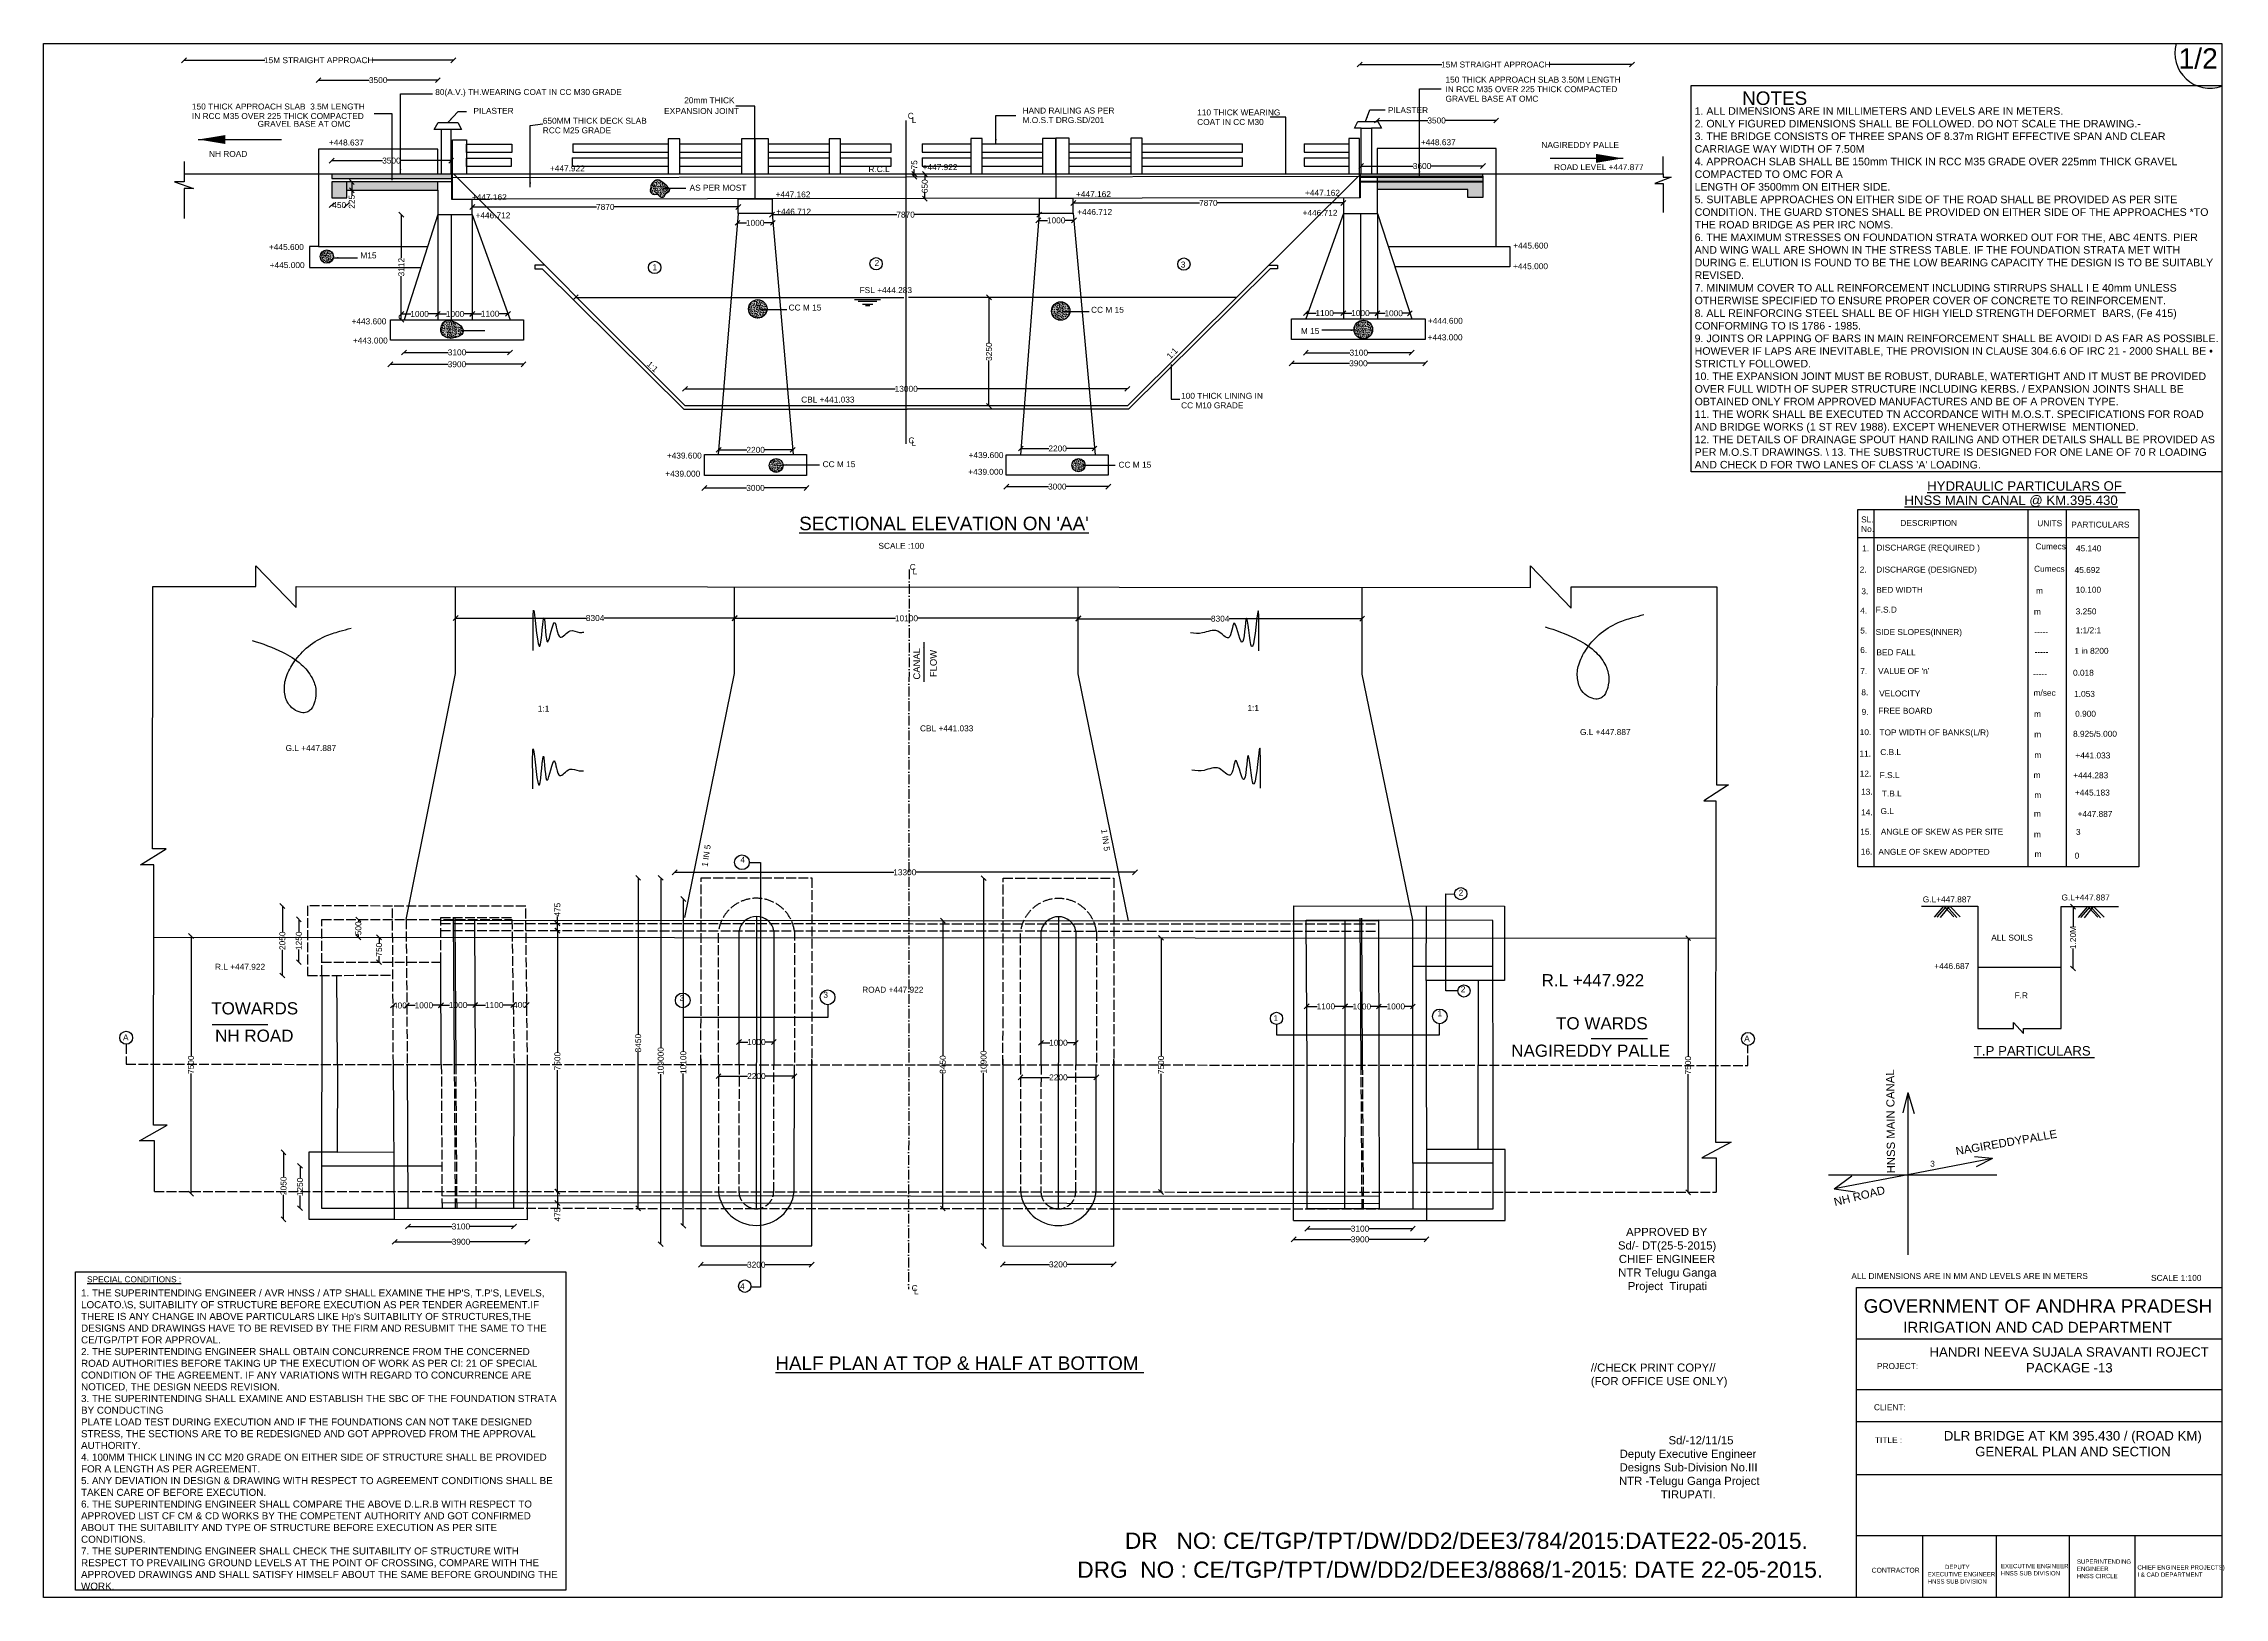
# Model space of a CAD drawing. Header units: millimetres. Extents: x 15958 to 24019, y 22343 to 28084.
import ezdxf

# ---------------------------------------------------------------- set-up
doc = ezdxf.new("R2010")
doc.units = ezdxf.units.MM
doc.header["$MEASUREMENT"] = 0
doc.linetypes.add('ACAD_ISO02W100', pattern=[15, 12, -3])
doc.linetypes.add('ACAD_ISO10W100', pattern=[18, 12, -3, 0, -3])
doc.layers.add('DIMENSION', color=2, linetype='Continuous')
doc.styles.get("Standard").update_dxf_attribs({"font": 'arial.ttf', "height": 22})
doc.dimstyles.get("Standard").update_dxf_attribs({"dimtxt": 22, "dimasz": 18, "dimexe": 0.18, "dimexo": 0.0625, "dimgap": 0.09, "dimtad": 0, "dimdec": 0, "dimzin": 0, "dimdsep": 46, "dimtxsty": 'Standard', "dimblk": 'OBLIQUE', "dimcen": 0.09, "dimse1": 1, "dimse2": 1, "dimadec": 0, "dimazin": 0, "dimtfac": 1, "dimtdec": 0, "dimtofl": 0, "dimtmove": 0, "dimatfit": 3, "dimfxl": 1, "dimtolj": 1, "dimtzin": 0, "dimarcsym": 0})
pattern_1 = [(50, (0, 0), (7.1726018, -0.6275213), [0.75, -8.25]), (355, (0, 0), (-1.3875133, 7.5219213), [0.6, -6.6]), (100.4514, (0.598, -0.052), (5.7850938, 6.8943954), [0.6374019, -7.0114211]), (46.1842, (0, 2), (10.6724105, -1.6551901), [1.125, -12.375]), (96.6356, (0.889, 1.862), (9.346627, 9.7411787), [0.956103, -10.51713]), (351.1842, (0, 2), (9.3466195, 9.741186), [0.9, -9.9]), (21, (1, 1.5), (5.9690705, -4.0261889), [0.75, -8.25]), (326, (1, 1.5), (2.4331533, 7.2515005), [0.6, -6.6]), (71.4514, (1.4974, 1.1645), (8.4022263, 3.225305), [0.6374019, -7.0114211]), (37.5, (0, 0), (0.12159855, 3.32893854), [0, -6.52, 0, -6.7, 0, -6.625]), (7.5, (0, 0), (2.63069537, 3.94411712), [0, -3.82, 0, -6.37, 0, -2.525]), (327.5, (-2.23, 0), (5.33822436, -0.22554872), [0, -2.5, 0, -7.8, 0, -10.35]), (317.5, (-3.23, 0), (5.8318617, 1.0010498), [0, -3.25, 0, -5.18, 0, -7.35])]

# ---------------------------------------------------------------- blocks, each defined once
blk = doc.blocks.new('_Oblique')
at = {"color": 0, "linetype": 'ByBlock', "lineweight": -2}
blk.add_line((-0.5, -0.5), (0.5, 0.5), dxfattribs=at)
blk = doc.blocks.new('*D4')
at = {"layer": 'Defpoints', "color": 0}
for p in [(17472.7, 28022.7), (16476.9, 27602.4), (17472.7, 27602.4)]:
    blk.add_point(p, dxfattribs=at)
at = {"layer": 'DIMENSION', "color": 0, "lineweight": -2}
for p, q in [((16476.9, 28022.7), (16775.2, 28022.7)), ((17472.7, 28022.7), (17174.3, 28022.7))]:
    blk.add_line(p, q, dxfattribs=at)
at = {"layer": 'DIMENSION', "color": 0, "lineweight": -2, "xscale": 18, "yscale": 18, "zscale": 18, "rotation": 180}
blk.add_blockref('_Oblique', (16476.9, 28022.7), dxfattribs=at)
at = {"layer": 'DIMENSION', "color": 0, "lineweight": -2, "xscale": 18, "yscale": 18, "zscale": 18}
blk.add_blockref('_Oblique', (17472.7, 28022.7), dxfattribs=at)
at = {"layer": 'DIMENSION', "color": 0, "insert": (16974.8, 28022.7), "char_height": 22, "attachment_point": 5}
blk.add_mtext('\\A1;15M STRAIGHT APPROACH ', dxfattribs=at)
blk = doc.blocks.new('*D5')
at = {"layer": 'Defpoints', "color": 0}
for p in [(17415, 27949.1), (16974, 27693.8), (17415, 27693.8)]:
    blk.add_point(p, dxfattribs=at)
at = {"layer": 'DIMENSION', "color": 0, "lineweight": -2}
for p, q in [((16974, 27949.1), (17161.6, 27949.1)), ((17415, 27949.1), (17227.4, 27949.1))]:
    blk.add_line(p, q, dxfattribs=at)
at = {"layer": 'DIMENSION', "color": 0, "lineweight": -2, "xscale": 18, "yscale": 18, "zscale": 18, "rotation": 180}
blk.add_blockref('_Oblique', (16974, 27949.1), dxfattribs=at)
at = {"layer": 'DIMENSION', "color": 0, "lineweight": -2, "xscale": 18, "yscale": 18, "zscale": 18}
blk.add_blockref('_Oblique', (17415, 27949.1), dxfattribs=at)
at = {"layer": 'DIMENSION', "color": 0, "insert": (17194.5, 27949.1), "char_height": 22, "attachment_point": 5}
blk.add_mtext('\\A1;3500', dxfattribs=at)
blk = doc.blocks.new('*D6')
at = {"layer": 'Defpoints', "color": 0}
for p in [(17464.3, 27651.8), (17022.9, 27602.4), (17464.3, 27602.4)]:
    blk.add_point(p, dxfattribs=at)
at = {"layer": 'DIMENSION', "color": 0, "lineweight": -2}
for p, q in [((17022.9, 27651.8), (17210.7, 27651.8)), ((17464.3, 27651.8), (17276.5, 27651.8))]:
    blk.add_line(p, q, dxfattribs=at)
at = {"layer": 'DIMENSION', "color": 0, "lineweight": -2, "xscale": 18, "yscale": 18, "zscale": 18, "rotation": 180}
blk.add_blockref('_Oblique', (17022.9, 27651.8), dxfattribs=at)
at = {"layer": 'DIMENSION', "color": 0, "lineweight": -2, "xscale": 18, "yscale": 18, "zscale": 18}
blk.add_blockref('_Oblique', (17464.3, 27651.8), dxfattribs=at)
at = {"layer": 'DIMENSION', "color": 0, "insert": (17243.6, 27651.8), "char_height": 22, "attachment_point": 5}
blk.add_mtext('\\A1;3500', dxfattribs=at)
blk = doc.blocks.new('*D7')
at = {"layer": 'Defpoints', "color": 0}
for p in [(17078.3, 27573.1), (17078.3, 27542.3), (17097.1, 27542.3)]:
    blk.add_point(p, dxfattribs=at)
at = {"layer": 'DIMENSION', "color": 0, "lineweight": -2}
for p, q in [((17097.1, 27573.1), (17097.1, 27542.3)), ((17097.1, 27542.3), (17097.1, 27524.3))]:
    blk.add_line(p, q, dxfattribs=at)
at = {"layer": 'DIMENSION', "color": 0, "lineweight": -2, "xscale": 18, "yscale": 18, "zscale": 18}
for p, rotation in [((17097.1, 27573.1), 90), ((17097.1, 27542.3), 270)]:
    blk.add_blockref('_Oblique', p, dxfattribs=dict(at, rotation=rotation))
at = {"layer": 'DIMENSION', "color": 0, "insert": (17097.1, 27499.6), "char_height": 22, "attachment_point": 5, "rotation": 90}
blk.add_mtext('\\A1;225', dxfattribs=at)
blk = doc.blocks.new('*D8')
at = {"layer": 'Defpoints', "color": 0}
for p in [(17022.9, 27514.2), (17078.3, 27514.2), (17078.3, 27487.2)]:
    blk.add_point(p, dxfattribs=at)
at = {"layer": 'DIMENSION', "color": 0, "lineweight": -2}
for p, q in [((17022.9, 27487.2), (17025.8, 27487.2)), ((17078.3, 27487.2), (17075.4, 27487.2))]:
    blk.add_line(p, q, dxfattribs=at)
at = {"layer": 'DIMENSION', "color": 0, "lineweight": -2, "xscale": 18, "yscale": 18, "zscale": 18, "rotation": 180}
blk.add_blockref('_Oblique', (17022.9, 27487.2), dxfattribs=at)
at = {"layer": 'DIMENSION', "color": 0, "lineweight": -2, "xscale": 18, "yscale": 18, "zscale": 18}
blk.add_blockref('_Oblique', (17078.3, 27487.2), dxfattribs=at)
at = {"layer": 'DIMENSION', "color": 0, "insert": (17050.6, 27487.2), "char_height": 22, "attachment_point": 5}
blk.add_mtext('\\A1;450', dxfattribs=at)
blk = doc.blocks.new('*D9')
at = {"layer": 'Defpoints', "color": 0}
for p in [(17415.3, 27452.2), (17280, 27063.5), (17415.3, 27063.5)]:
    blk.add_point(p, dxfattribs=at)
at = {"layer": 'DIMENSION', "color": 0, "lineweight": -2}
for p, q in [((17280, 27452.2), (17280, 27290.7)), ((17280, 27063.5), (17280, 27225))]:
    blk.add_line(p, q, dxfattribs=at)
at = {"layer": 'DIMENSION', "color": 0, "lineweight": -2, "xscale": 18, "yscale": 18, "zscale": 18}
for p, rotation in [((17280, 27452.2), 90), ((17280, 27063.5), 270)]:
    blk.add_blockref('_Oblique', p, dxfattribs=dict(at, rotation=rotation))
at = {"layer": 'DIMENSION', "color": 0, "insert": (17280, 27257.9), "char_height": 22, "attachment_point": 5, "rotation": 90}
blk.add_mtext('\\A1;3112', dxfattribs=at)
blk = doc.blocks.new('*D10')
at = {"layer": 'Defpoints', "color": 0}
for p in [(17280, 27063.5), (17415.3, 27085.1), (17415.3, 27063.5)]:
    blk.add_point(p, dxfattribs=at)
at = {"layer": 'DIMENSION', "color": 0, "lineweight": -2}
for p, q in [((17280, 27085.1), (17315.8, 27085.1)), ((17415.3, 27085.1), (17379.5, 27085.1))]:
    blk.add_line(p, q, dxfattribs=at)
at = {"layer": 'DIMENSION', "color": 0, "lineweight": -2, "xscale": 18, "yscale": 18, "zscale": 18, "rotation": 180}
blk.add_blockref('_Oblique', (17280, 27085.1), dxfattribs=at)
at = {"layer": 'DIMENSION', "color": 0, "lineweight": -2, "xscale": 18, "yscale": 18, "zscale": 18}
blk.add_blockref('_Oblique', (17415.3, 27085.1), dxfattribs=at)
at = {"layer": 'DIMENSION', "color": 0, "insert": (17347.6, 27085.1), "char_height": 22, "attachment_point": 5}
blk.add_mtext('\\A1;1000', dxfattribs=at)
blk = doc.blocks.new('*D11')
at = {"layer": 'Defpoints', "color": 0}
for p in [(17415.3, 27085.1), (17542.4, 27085.1), (17542.4, 27085.1)]:
    blk.add_point(p, dxfattribs=at)
at = {"layer": 'DIMENSION', "color": 0, "lineweight": -2}
for p, q in [((17415.3, 27085.1), (17447, 27085.1)), ((17542.4, 27085.1), (17510.7, 27085.1))]:
    blk.add_line(p, q, dxfattribs=at)
at = {"layer": 'DIMENSION', "color": 0, "lineweight": -2, "xscale": 18, "yscale": 18, "zscale": 18, "rotation": 180}
blk.add_blockref('_Oblique', (17415.3, 27085.1), dxfattribs=at)
at = {"layer": 'DIMENSION', "color": 0, "lineweight": -2, "xscale": 18, "yscale": 18, "zscale": 18}
blk.add_blockref('_Oblique', (17542.4, 27085.1), dxfattribs=at)
at = {"layer": 'DIMENSION', "color": 0, "insert": (17478.8, 27085.1), "char_height": 22, "attachment_point": 5}
blk.add_mtext('\\A1;1000', dxfattribs=at)
blk = doc.blocks.new('*D12')
at = {"layer": 'Defpoints', "color": 0}
for p in [(17542.4, 27085.1), (17674.1, 27085.6), (17674.1, 27085.6)]:
    blk.add_point(p, dxfattribs=at)
at = {"layer": 'DIMENSION', "color": 0, "lineweight": -2}
for p, q in [((17542.4, 27085.6), (17576.4, 27085.6)), ((17674.1, 27085.6), (17640.1, 27085.6))]:
    blk.add_line(p, q, dxfattribs=at)
at = {"layer": 'DIMENSION', "color": 0, "lineweight": -2, "xscale": 18, "yscale": 18, "zscale": 18, "rotation": 180}
blk.add_blockref('_Oblique', (17542.4, 27085.6), dxfattribs=at)
at = {"layer": 'DIMENSION', "color": 0, "lineweight": -2, "xscale": 18, "yscale": 18, "zscale": 18}
blk.add_blockref('_Oblique', (17674.1, 27085.6), dxfattribs=at)
at = {"layer": 'DIMENSION', "color": 0, "insert": (17608.2, 27085.6), "char_height": 22, "attachment_point": 5}
blk.add_mtext('\\A1;1100', dxfattribs=at)
blk = doc.blocks.new('*D13')
at = {"layer": 'Defpoints', "color": 0}
for p in [(17290.2, 27063.5), (17682, 27063.5), (17682, 26942.9)]:
    blk.add_point(p, dxfattribs=at)
at = {"layer": 'DIMENSION', "color": 0, "lineweight": -2}
for p, q in [((17290.2, 26942.9), (17453.2, 26942.9)), ((17682, 26942.9), (17519, 26942.9))]:
    blk.add_line(p, q, dxfattribs=at)
at = {"layer": 'DIMENSION', "color": 0, "lineweight": -2, "xscale": 18, "yscale": 18, "zscale": 18, "rotation": 180}
blk.add_blockref('_Oblique', (17290.2, 26942.9), dxfattribs=at)
at = {"layer": 'DIMENSION', "color": 0, "lineweight": -2, "xscale": 18, "yscale": 18, "zscale": 18}
blk.add_blockref('_Oblique', (17682, 26942.9), dxfattribs=at)
at = {"layer": 'DIMENSION', "color": 0, "insert": (17486.1, 26942.9), "char_height": 22, "attachment_point": 5}
blk.add_mtext('\\A1;3100', dxfattribs=at)
blk = doc.blocks.new('*D14')
at = {"layer": 'Defpoints', "color": 0}
for p in [(17239.6, 26988.1), (17731.9, 26988.1), (17731.9, 26899.2)]:
    blk.add_point(p, dxfattribs=at)
at = {"layer": 'DIMENSION', "color": 0, "lineweight": -2}
for p, q in [((17239.6, 26899.2), (17452.9, 26899.2)), ((17731.9, 26899.2), (17518.7, 26899.2))]:
    blk.add_line(p, q, dxfattribs=at)
at = {"layer": 'DIMENSION', "color": 0, "lineweight": -2, "xscale": 18, "yscale": 18, "zscale": 18, "rotation": 180}
blk.add_blockref('_Oblique', (17239.6, 26899.2), dxfattribs=at)
at = {"layer": 'DIMENSION', "color": 0, "lineweight": -2, "xscale": 18, "yscale": 18, "zscale": 18}
blk.add_blockref('_Oblique', (17731.9, 26899.2), dxfattribs=at)
at = {"layer": 'DIMENSION', "color": 0, "insert": (17485.8, 26899.2), "char_height": 22, "attachment_point": 5}
blk.add_mtext('\\A1;3900', dxfattribs=at)
blk = doc.blocks.new('*D15')
at = {"layer": 'Defpoints', "color": 0}
for p in [(17542.4, 27480.5), (18525.8, 27480.5), (18525.8, 27480.5)]:
    blk.add_point(p, dxfattribs=at)
at = {"layer": 'DIMENSION', "color": 0, "lineweight": -2}
for p, q in [((17542.4, 27480.5), (18001.3, 27480.5)), ((18525.8, 27480.5), (18066.9, 27480.5))]:
    blk.add_line(p, q, dxfattribs=at)
at = {"layer": 'DIMENSION', "color": 0, "lineweight": -2, "xscale": 18, "yscale": 18, "zscale": 18, "rotation": 180}
blk.add_blockref('_Oblique', (17542.4, 27480.5), dxfattribs=at)
at = {"layer": 'DIMENSION', "color": 0, "lineweight": -2, "xscale": 18, "yscale": 18, "zscale": 18}
blk.add_blockref('_Oblique', (18525.8, 27480.5), dxfattribs=at)
at = {"layer": 'DIMENSION', "color": 0, "insert": (18034.1, 27480.5), "char_height": 22, "attachment_point": 5}
blk.add_mtext('\\A1;7870', dxfattribs=at)
blk = doc.blocks.new('*D16')
at = {"layer": 'Defpoints', "color": 0}
for p in [(17924.5, 27150.1), (20367.8, 27146.4), (20367.8, 27146.4)]:
    blk.add_point(p, dxfattribs=at)
at = {"layer": 'DIMENSION', "color": 0, "lineweight": -2}
for p, q in [((17924.5, 27146.4), (19137.5, 27146.4)), ((20367.8, 27146.4), (19154.8, 27146.4))]:
    blk.add_line(p, q, dxfattribs=at)
at = {"layer": 'DIMENSION', "color": 0, "lineweight": -2, "xscale": 18, "yscale": 18, "zscale": 18, "rotation": 180}
blk.add_blockref('_Oblique', (17924.5, 27146.4), dxfattribs=at)
at = {"layer": 'DIMENSION', "color": 0, "lineweight": -2, "xscale": 18, "yscale": 18, "zscale": 18}
blk.add_blockref('_Oblique', (20367.8, 27146.4), dxfattribs=at)
at = {"layer": 'DIMENSION', "color": 0, "insert": (19146.1, 27146.4), "char_height": 22, "attachment_point": 5}
blk.add_mtext('\\A1;  ', dxfattribs=at)
blk = doc.blocks.new('*D17')
at = {"layer": 'Defpoints', "color": 0}
for p in [(19964, 26808.3), (18329, 26745.3), (19964, 26745.3)]:
    blk.add_point(p, dxfattribs=at)
at = {"layer": 'DIMENSION', "color": 0, "lineweight": -2}
for p, q in [((18329, 26808.3), (19106.1, 26808.3)), ((19964, 26808.3), (19186.9, 26808.3))]:
    blk.add_line(p, q, dxfattribs=at)
at = {"layer": 'DIMENSION', "color": 0, "lineweight": -2, "xscale": 18, "yscale": 18, "zscale": 18, "rotation": 180}
blk.add_blockref('_Oblique', (18329, 26808.3), dxfattribs=at)
at = {"layer": 'DIMENSION', "color": 0, "lineweight": -2, "xscale": 18, "yscale": 18, "zscale": 18}
blk.add_blockref('_Oblique', (19964, 26808.3), dxfattribs=at)
at = {"layer": 'DIMENSION', "color": 0, "insert": (19146.5, 26808.3), "char_height": 22, "attachment_point": 5}
blk.add_mtext('\\A1;13000', dxfattribs=at)
blk = doc.blocks.new('*D18')
at = {"layer": 'Defpoints', "color": 0}
for p in [(19468.1, 27146.4), (19452.5, 26745.3), (19452.5, 26745.3)]:
    blk.add_point(p, dxfattribs=at)
at = {"layer": 'DIMENSION', "color": 0, "lineweight": -2}
for p, q in [((19452.5, 27146.4), (19452.5, 26978.7)), ((19452.5, 26745.3), (19452.5, 26913))]:
    blk.add_line(p, q, dxfattribs=at)
at = {"layer": 'DIMENSION', "color": 0, "lineweight": -2, "xscale": 18, "yscale": 18, "zscale": 18}
for p, rotation in [((19452.5, 27146.4), 90), ((19452.5, 26745.3), 270)]:
    blk.add_blockref('_Oblique', p, dxfattribs=dict(at, rotation=rotation))
at = {"layer": 'DIMENSION', "color": 0, "insert": (19452.5, 26945.8), "char_height": 22, "attachment_point": 5, "rotation": 90}
blk.add_mtext('\\A1;3250', dxfattribs=at)
blk = doc.blocks.new('*D19')
at = {"layer": 'Defpoints', "color": 0}
for p in [(18453.2, 26583.5), (18726.9, 26582.8), (18726.9, 26582.8)]:
    blk.add_point(p, dxfattribs=at)
at = {"layer": 'DIMENSION', "color": 0, "lineweight": -2}
for p, q in [((18453.2, 26582.8), (18557, 26582.8)), ((18726.9, 26582.8), (18623.1, 26582.8))]:
    blk.add_line(p, q, dxfattribs=at)
at = {"layer": 'DIMENSION', "color": 0, "lineweight": -2, "xscale": 18, "yscale": 18, "zscale": 18, "rotation": 180}
blk.add_blockref('_Oblique', (18453.2, 26582.8), dxfattribs=at)
at = {"layer": 'DIMENSION', "color": 0, "lineweight": -2, "xscale": 18, "yscale": 18, "zscale": 18}
blk.add_blockref('_Oblique', (18726.9, 26582.8), dxfattribs=at)
at = {"layer": 'DIMENSION', "color": 0, "insert": (18590, 26582.8), "char_height": 22, "attachment_point": 5}
blk.add_mtext('\\A1;2200', dxfattribs=at)
blk = doc.blocks.new('*D20')
at = {"layer": 'Defpoints', "color": 0}
for p in [(18400.6, 26488.7), (18778, 26488.7), (18778, 26442.2)]:
    blk.add_point(p, dxfattribs=at)
at = {"layer": 'DIMENSION', "color": 0, "lineweight": -2}
for p, q in [((18400.6, 26442.2), (18556.4, 26442.2)), ((18778, 26442.2), (18622.2, 26442.2))]:
    blk.add_line(p, q, dxfattribs=at)
at = {"layer": 'DIMENSION', "color": 0, "lineweight": -2, "xscale": 18, "yscale": 18, "zscale": 18, "rotation": 180}
blk.add_blockref('_Oblique', (18400.6, 26442.2), dxfattribs=at)
at = {"layer": 'DIMENSION', "color": 0, "lineweight": -2, "xscale": 18, "yscale": 18, "zscale": 18}
blk.add_blockref('_Oblique', (18778, 26442.2), dxfattribs=at)
at = {"layer": 'DIMENSION', "color": 0, "insert": (18589.3, 26442.2), "char_height": 22, "attachment_point": 5}
blk.add_mtext('\\A1;3000', dxfattribs=at)
blk = doc.blocks.new('*D21')
at = {"layer": 'Defpoints', "color": 0}
for p in [(19516.6, 26489.8), (19893.4, 26489.8), (19893.4, 26447.1)]:
    blk.add_point(p, dxfattribs=at)
at = {"layer": 'DIMENSION', "color": 0, "lineweight": -2}
for p, q in [((19516.6, 26447.1), (19672.1, 26447.1)), ((19893.4, 26447.1), (19737.9, 26447.1))]:
    blk.add_line(p, q, dxfattribs=at)
at = {"layer": 'DIMENSION', "color": 0, "lineweight": -2, "xscale": 18, "yscale": 18, "zscale": 18, "rotation": 180}
blk.add_blockref('_Oblique', (19516.6, 26447.1), dxfattribs=at)
at = {"layer": 'DIMENSION', "color": 0, "lineweight": -2, "xscale": 18, "yscale": 18, "zscale": 18}
blk.add_blockref('_Oblique', (19893.4, 26447.1), dxfattribs=at)
at = {"layer": 'DIMENSION', "color": 0, "insert": (19705, 26447.1), "char_height": 22, "attachment_point": 5}
blk.add_mtext('\\A1;3000', dxfattribs=at)
blk = doc.blocks.new('*D22')
at = {"layer": 'Defpoints', "color": 0}
for p in [(19570.2, 26584.9), (19842.4, 26587.8), (19842.4, 26587.8)]:
    blk.add_point(p, dxfattribs=at)
at = {"layer": 'DIMENSION', "color": 0, "lineweight": -2}
for p, q in [((19570.2, 26587.8), (19673.2, 26587.8)), ((19842.4, 26587.8), (19739.4, 26587.8))]:
    blk.add_line(p, q, dxfattribs=at)
at = {"layer": 'DIMENSION', "color": 0, "lineweight": -2, "xscale": 18, "yscale": 18, "zscale": 18, "rotation": 180}
blk.add_blockref('_Oblique', (19570.2, 26587.8), dxfattribs=at)
at = {"layer": 'DIMENSION', "color": 0, "lineweight": -2, "xscale": 18, "yscale": 18, "zscale": 18}
blk.add_blockref('_Oblique', (19842.4, 26587.8), dxfattribs=at)
at = {"layer": 'DIMENSION', "color": 0, "insert": (19706.3, 26587.8), "char_height": 22, "attachment_point": 5}
blk.add_mtext('\\A1;2200', dxfattribs=at)
blk = doc.blocks.new('*D23')
at = {"layer": 'Defpoints', "color": 0}
for p in [(19635, 27419), (19766.7, 27430.8), (19766.7, 27430.8)]:
    blk.add_point(p, dxfattribs=at)
at = {"layer": 'DIMENSION', "color": 0, "lineweight": -2}
for p, q in [((19635, 27430.8), (19669, 27430.8)), ((19766.7, 27430.8), (19732.7, 27430.8))]:
    blk.add_line(p, q, dxfattribs=at)
at = {"layer": 'DIMENSION', "color": 0, "lineweight": -2, "xscale": 18, "yscale": 18, "zscale": 18, "rotation": 180}
blk.add_blockref('_Oblique', (19635, 27430.8), dxfattribs=at)
at = {"layer": 'DIMENSION', "color": 0, "lineweight": -2, "xscale": 18, "yscale": 18, "zscale": 18}
blk.add_blockref('_Oblique', (19766.7, 27430.8), dxfattribs=at)
at = {"layer": 'DIMENSION', "color": 0, "insert": (19700.8, 27430.8), "char_height": 22, "attachment_point": 5}
blk.add_mtext('\\A1;1000', dxfattribs=at)
blk = doc.blocks.new('*D24')
at = {"layer": 'Defpoints', "color": 0}
for p in [(20762.6, 27495.4), (19764.2, 27485), (20762.6, 27485)]:
    blk.add_point(p, dxfattribs=at)
at = {"layer": 'DIMENSION', "color": 0, "lineweight": -2}
for p, q in [((19764.2, 27495.4), (20230.6, 27495.4)), ((20762.6, 27495.4), (20296.2, 27495.4))]:
    blk.add_line(p, q, dxfattribs=at)
at = {"layer": 'DIMENSION', "color": 0, "lineweight": -2, "xscale": 18, "yscale": 18, "zscale": 18, "rotation": 180}
blk.add_blockref('_Oblique', (19764.2, 27495.4), dxfattribs=at)
at = {"layer": 'DIMENSION', "color": 0, "lineweight": -2, "xscale": 18, "yscale": 18, "zscale": 18}
blk.add_blockref('_Oblique', (20762.6, 27495.4), dxfattribs=at)
at = {"layer": 'DIMENSION', "color": 0, "insert": (20263.4, 27495.4), "char_height": 22, "attachment_point": 5}
blk.add_mtext('\\A1;7870', dxfattribs=at)
blk = doc.blocks.new('*D25')
at = {"layer": 'Defpoints', "color": 0}
for p in [(18650.4, 27495.4), (19638, 27495.4), (18650.4, 27452.1)]:
    blk.add_point(p, dxfattribs=at)
at = {"layer": 'DIMENSION', "color": 0, "lineweight": -2}
for p, q in [((18650.4, 27452.1), (19111.4, 27452.1)), ((19638, 27452.1), (19177.1, 27452.1))]:
    blk.add_line(p, q, dxfattribs=at)
at = {"layer": 'DIMENSION', "color": 0, "lineweight": -2, "xscale": 18, "yscale": 18, "zscale": 18, "rotation": 180}
blk.add_blockref('_Oblique', (18650.4, 27452.1), dxfattribs=at)
at = {"layer": 'DIMENSION', "color": 0, "lineweight": -2, "xscale": 18, "yscale": 18, "zscale": 18}
blk.add_blockref('_Oblique', (19638, 27452.1), dxfattribs=at)
at = {"layer": 'DIMENSION', "color": 0, "insert": (19144.2, 27452.1), "char_height": 22, "attachment_point": 5}
blk.add_mtext('\\A1;7870', dxfattribs=at)
blk = doc.blocks.new('*D26')
at = {"layer": 'Defpoints', "color": 0}
for p in [(19210.8, 27602.4), (19215.1, 27511.4), (19215.1, 27511.4)]:
    blk.add_point(p, dxfattribs=at)
at = {"layer": 'DIMENSION', "color": 0, "lineweight": -2}
for p, q in [((19215.1, 27602.4), (19215.1, 27581.3)), ((19215.1, 27511.4), (19215.1, 27532.5))]:
    blk.add_line(p, q, dxfattribs=at)
at = {"layer": 'DIMENSION', "color": 0, "lineweight": -2, "xscale": 18, "yscale": 18, "zscale": 18}
for p, rotation in [((19215.1, 27602.4), 90), ((19215.1, 27511.4), 270)]:
    blk.add_blockref('_Oblique', p, dxfattribs=dict(at, rotation=rotation))
at = {"layer": 'DIMENSION', "color": 0, "insert": (19215.1, 27556.9), "char_height": 22, "attachment_point": 5, "rotation": 90}
blk.add_mtext('\\A1;650', dxfattribs=at)
blk = doc.blocks.new('*D27')
at = {"layer": 'Defpoints', "color": 0}
for p in [(19176.4, 27602.4), (19176.4, 27602.4), (19176.4, 27592.1)]:
    blk.add_point(p, dxfattribs=at)
at = {"layer": 'DIMENSION', "color": 0, "lineweight": -2}
for p, q in [((19176.4, 27602.4), (19176.4, 27620.4)), ((19176.4, 27592.1), (19176.4, 27602.4))]:
    blk.add_line(p, q, dxfattribs=at)
at = {"layer": 'DIMENSION', "color": 0, "lineweight": -2, "xscale": 18, "yscale": 18, "zscale": 18}
for p, rotation in [((19176.4, 27602.4), 90), ((19176.4, 27592.1), 270)]:
    blk.add_blockref('_Oblique', p, dxfattribs=dict(at, rotation=rotation))
at = {"layer": 'DIMENSION', "color": 0, "insert": (19176.4, 27636.3), "char_height": 22, "attachment_point": 5, "rotation": 90}
blk.add_mtext('\\A1;75', dxfattribs=at)
blk = doc.blocks.new('*D28')
at = {"layer": 'Defpoints', "color": 0}
for p in [(18523, 27422.4), (18653.4, 27422), (18653.4, 27421.7)]:
    blk.add_point(p, dxfattribs=at)
at = {"layer": 'DIMENSION', "color": 0, "lineweight": -2}
for p, q in [((18523, 27421.7), (18556.3, 27421.7)), ((18653.4, 27421.7), (18620.1, 27421.7))]:
    blk.add_line(p, q, dxfattribs=at)
at = {"layer": 'DIMENSION', "color": 0, "lineweight": -2, "xscale": 18, "yscale": 18, "zscale": 18, "rotation": 180}
blk.add_blockref('_Oblique', (18523, 27421.7), dxfattribs=at)
at = {"layer": 'DIMENSION', "color": 0, "lineweight": -2, "xscale": 18, "yscale": 18, "zscale": 18}
blk.add_blockref('_Oblique', (18653.4, 27421.7), dxfattribs=at)
at = {"layer": 'DIMENSION', "color": 0, "insert": (18588.2, 27421.7), "char_height": 22, "attachment_point": 5}
blk.add_mtext('\\A1;1000', dxfattribs=at)
blk = doc.blocks.new('*D29')
at = {"layer": 'Defpoints', "color": 0}
for p in [(20828.1, 27602.4), (21278.5, 27631.5), (21278.5, 27602.4)]:
    blk.add_point(p, dxfattribs=at)
at = {"layer": 'DIMENSION', "color": 0, "lineweight": -2}
for p, q in [((20828.1, 27631.5), (21020.4, 27631.5)), ((21278.5, 27631.5), (21086.2, 27631.5))]:
    blk.add_line(p, q, dxfattribs=at)
at = {"layer": 'DIMENSION', "color": 0, "lineweight": -2, "xscale": 18, "yscale": 18, "zscale": 18, "rotation": 180}
blk.add_blockref('_Oblique', (20828.1, 27631.5), dxfattribs=at)
at = {"layer": 'DIMENSION', "color": 0, "lineweight": -2, "xscale": 18, "yscale": 18, "zscale": 18}
blk.add_blockref('_Oblique', (21278.5, 27631.5), dxfattribs=at)
at = {"layer": 'DIMENSION', "color": 0, "insert": (21053.3, 27631.5), "char_height": 22, "attachment_point": 5}
blk.add_mtext('\\A1;3600', dxfattribs=at)
blk = doc.blocks.new('*D30')
at = {"layer": 'Defpoints', "color": 0}
for p in [(21327.3, 27799.9), (20886.9, 27696.7), (21327.3, 27696.7)]:
    blk.add_point(p, dxfattribs=at)
at = {"layer": 'DIMENSION', "color": 0, "lineweight": -2}
for p, q in [((20886.9, 27799.9), (21074.2, 27799.9)), ((21327.3, 27799.9), (21140, 27799.9))]:
    blk.add_line(p, q, dxfattribs=at)
at = {"layer": 'DIMENSION', "color": 0, "lineweight": -2, "xscale": 18, "yscale": 18, "zscale": 18, "rotation": 180}
blk.add_blockref('_Oblique', (20886.9, 27799.9), dxfattribs=at)
at = {"layer": 'DIMENSION', "color": 0, "lineweight": -2, "xscale": 18, "yscale": 18, "zscale": 18}
blk.add_blockref('_Oblique', (21327.3, 27799.9), dxfattribs=at)
at = {"layer": 'DIMENSION', "color": 0, "insert": (21107.1, 27799.9), "char_height": 22, "attachment_point": 5}
blk.add_mtext('\\A1;3500', dxfattribs=at)
blk = doc.blocks.new('*D31')
at = {"layer": 'Defpoints', "color": 0}
for p in [(20822.9, 28009.4), (21829.2, 28009.4), (21829.2, 28006.7)]:
    blk.add_point(p, dxfattribs=at)
at = {"layer": 'DIMENSION', "color": 0, "lineweight": -2}
for p, q in [((20822.9, 28006.7), (21126.5, 28006.7)), ((21829.2, 28006.7), (21525.6, 28006.7))]:
    blk.add_line(p, q, dxfattribs=at)
at = {"layer": 'DIMENSION', "color": 0, "lineweight": -2, "xscale": 18, "yscale": 18, "zscale": 18, "rotation": 180}
blk.add_blockref('_Oblique', (20822.9, 28006.7), dxfattribs=at)
at = {"layer": 'DIMENSION', "color": 0, "lineweight": -2, "xscale": 18, "yscale": 18, "zscale": 18}
blk.add_blockref('_Oblique', (21829.2, 28006.7), dxfattribs=at)
at = {"layer": 'DIMENSION', "color": 0, "insert": (21326.1, 28006.7), "char_height": 22, "attachment_point": 5}
blk.add_mtext('\\A1;15M STRAIGHT APPROACH ', dxfattribs=at)
blk = doc.blocks.new('*D32')
at = {"layer": 'Defpoints', "color": 0}
for p in [(20762.6, 27088.1), (20623.9, 27066.8), (20762.6, 27066.8)]:
    blk.add_point(p, dxfattribs=at)
at = {"layer": 'DIMENSION', "color": 0, "lineweight": -2}
for p, q in [((20623.9, 27088.1), (20661.4, 27088.1)), ((20762.6, 27088.1), (20725.1, 27088.1))]:
    blk.add_line(p, q, dxfattribs=at)
at = {"layer": 'DIMENSION', "color": 0, "lineweight": -2, "xscale": 18, "yscale": 18, "zscale": 18, "rotation": 180}
blk.add_blockref('_Oblique', (20623.9, 27088.1), dxfattribs=at)
at = {"layer": 'DIMENSION', "color": 0, "lineweight": -2, "xscale": 18, "yscale": 18, "zscale": 18}
blk.add_blockref('_Oblique', (20762.6, 27088.1), dxfattribs=at)
at = {"layer": 'DIMENSION', "color": 0, "insert": (20693.3, 27088.1), "char_height": 22, "attachment_point": 5}
blk.add_mtext('\\A1;1100', dxfattribs=at)
blk = doc.blocks.new('*D33')
at = {"layer": 'Defpoints', "color": 0}
for p in [(20762.6, 27088.1), (20888.6, 27088.1), (20888.6, 27088.1)]:
    blk.add_point(p, dxfattribs=at)
at = {"layer": 'DIMENSION', "color": 0, "lineweight": -2}
for p, q in [((20762.6, 27088.1), (20793.8, 27088.1)), ((20888.6, 27088.1), (20857.5, 27088.1))]:
    blk.add_line(p, q, dxfattribs=at)
at = {"layer": 'DIMENSION', "color": 0, "lineweight": -2, "xscale": 18, "yscale": 18, "zscale": 18, "rotation": 180}
blk.add_blockref('_Oblique', (20762.6, 27088.1), dxfattribs=at)
at = {"layer": 'DIMENSION', "color": 0, "lineweight": -2, "xscale": 18, "yscale": 18, "zscale": 18}
blk.add_blockref('_Oblique', (20888.6, 27088.1), dxfattribs=at)
at = {"layer": 'DIMENSION', "color": 0, "insert": (20825.6, 27088.1), "char_height": 22, "attachment_point": 5}
blk.add_mtext('\\A1;1000', dxfattribs=at)
blk = doc.blocks.new('*D34')
at = {"layer": 'Defpoints', "color": 0}
for p in [(20888.6, 27088.1), (21008.2, 27087.8), (21008.2, 27087.7)]:
    blk.add_point(p, dxfattribs=at)
at = {"layer": 'DIMENSION', "color": 0, "lineweight": -2}
for p, q in [((20888.6, 27087.7), (20916.5, 27087.7)), ((21008.2, 27087.7), (20980.3, 27087.7))]:
    blk.add_line(p, q, dxfattribs=at)
at = {"layer": 'DIMENSION', "color": 0, "lineweight": -2, "xscale": 18, "yscale": 18, "zscale": 18, "rotation": 180}
blk.add_blockref('_Oblique', (20888.6, 27087.7), dxfattribs=at)
at = {"layer": 'DIMENSION', "color": 0, "lineweight": -2, "xscale": 18, "yscale": 18, "zscale": 18}
blk.add_blockref('_Oblique', (21008.2, 27087.7), dxfattribs=at)
at = {"layer": 'DIMENSION', "color": 0, "insert": (20948.4, 27087.7), "char_height": 22, "attachment_point": 5}
blk.add_mtext('\\A1;1000', dxfattribs=at)
blk = doc.blocks.new('*D35')
at = {"layer": 'Defpoints', "color": 0}
for p in [(20623.9, 27066.8), (21015, 27066.8), (21015, 26942)]:
    blk.add_point(p, dxfattribs=at)
at = {"layer": 'DIMENSION', "color": 0, "lineweight": -2}
for p, q in [((20623.9, 26942), (20786.6, 26942)), ((21015, 26942), (20852.4, 26942))]:
    blk.add_line(p, q, dxfattribs=at)
at = {"layer": 'DIMENSION', "color": 0, "lineweight": -2, "xscale": 18, "yscale": 18, "zscale": 18, "rotation": 180}
blk.add_blockref('_Oblique', (20623.9, 26942), dxfattribs=at)
at = {"layer": 'DIMENSION', "color": 0, "lineweight": -2, "xscale": 18, "yscale": 18, "zscale": 18}
blk.add_blockref('_Oblique', (21015, 26942), dxfattribs=at)
at = {"layer": 'DIMENSION', "color": 0, "insert": (20819.5, 26942), "char_height": 22, "attachment_point": 5}
blk.add_mtext('\\A1;3100', dxfattribs=at)
blk = doc.blocks.new('*D36')
at = {"layer": 'Defpoints', "color": 0}
for p in [(20571.3, 26991), (21064.8, 26991), (21064.8, 26902.8)]:
    blk.add_point(p, dxfattribs=at)
at = {"layer": 'DIMENSION', "color": 0, "lineweight": -2}
for p, q in [((20571.3, 26902.8), (20785.2, 26902.8)), ((21064.8, 26902.8), (20851, 26902.8))]:
    blk.add_line(p, q, dxfattribs=at)
at = {"layer": 'DIMENSION', "color": 0, "lineweight": -2, "xscale": 18, "yscale": 18, "zscale": 18, "rotation": 180}
blk.add_blockref('_Oblique', (20571.3, 26902.8), dxfattribs=at)
at = {"layer": 'DIMENSION', "color": 0, "lineweight": -2, "xscale": 18, "yscale": 18, "zscale": 18}
blk.add_blockref('_Oblique', (21064.8, 26902.8), dxfattribs=at)
at = {"layer": 'DIMENSION', "color": 0, "insert": (20818.1, 26902.8), "char_height": 22, "attachment_point": 5}
blk.add_mtext('\\A1;3900', dxfattribs=at)
blk = doc.blocks.new('*D37')
at = {"layer": 'Defpoints', "color": 0}
for p in [(17480.9, 25962.2), (18512.1, 25961.4), (18512.1, 25961.4)]:
    blk.add_point(p, dxfattribs=at)
at = {"layer": 'DIMENSION', "color": 0, "lineweight": -2}
for p, q in [((17480.9, 25961.4), (17963.6, 25961.4)), ((18512.1, 25961.4), (18029.4, 25961.4))]:
    blk.add_line(p, q, dxfattribs=at)
at = {"layer": 'DIMENSION', "color": 0, "lineweight": -2, "xscale": 18, "yscale": 18, "zscale": 18, "rotation": 180}
blk.add_blockref('_Oblique', (17480.9, 25961.4), dxfattribs=at)
at = {"layer": 'DIMENSION', "color": 0, "lineweight": -2, "xscale": 18, "yscale": 18, "zscale": 18}
blk.add_blockref('_Oblique', (18512.1, 25961.4), dxfattribs=at)
at = {"layer": 'DIMENSION', "color": 0, "insert": (17996.5, 25961.4), "char_height": 22, "attachment_point": 5}
blk.add_mtext('\\A1;8304', dxfattribs=at)
blk = doc.blocks.new('*D38')
at = {"layer": 'Defpoints', "color": 0}
for p in [(18512.1, 25961.4), (19782.6, 25960.5), (19782.6, 25960.4)]:
    blk.add_point(p, dxfattribs=at)
at = {"layer": 'DIMENSION', "color": 0, "lineweight": -2}
for p, q in [((18512.1, 25960.4), (19107, 25960.4)), ((19782.6, 25960.4), (19187.8, 25960.4))]:
    blk.add_line(p, q, dxfattribs=at)
at = {"layer": 'DIMENSION', "color": 0, "lineweight": -2, "xscale": 18, "yscale": 18, "zscale": 18, "rotation": 180}
blk.add_blockref('_Oblique', (18512.1, 25960.4), dxfattribs=at)
at = {"layer": 'DIMENSION', "color": 0, "lineweight": -2, "xscale": 18, "yscale": 18, "zscale": 18}
blk.add_blockref('_Oblique', (19782.6, 25960.4), dxfattribs=at)
at = {"layer": 'DIMENSION', "color": 0, "insert": (19147.4, 25960.4), "char_height": 22, "attachment_point": 5}
blk.add_mtext('\\A1;10100', dxfattribs=at)
blk = doc.blocks.new('*D39')
at = {"layer": 'Defpoints', "color": 0}
for p in [(19782.6, 25959.9), (20831.8, 25959.1), (20831.8, 25959.1)]:
    blk.add_point(p, dxfattribs=at)
at = {"layer": 'DIMENSION', "color": 0, "lineweight": -2}
for p, q in [((19782.6, 25959.1), (20274.3, 25959.1)), ((20831.8, 25959.1), (20340.1, 25959.1))]:
    blk.add_line(p, q, dxfattribs=at)
at = {"layer": 'DIMENSION', "color": 0, "lineweight": -2, "xscale": 18, "yscale": 18, "zscale": 18, "rotation": 180}
blk.add_blockref('_Oblique', (19782.6, 25959.1), dxfattribs=at)
at = {"layer": 'DIMENSION', "color": 0, "lineweight": -2, "xscale": 18, "yscale": 18, "zscale": 18}
blk.add_blockref('_Oblique', (20831.8, 25959.1), dxfattribs=at)
at = {"layer": 'DIMENSION', "color": 0, "insert": (20307.2, 25959.1), "char_height": 22, "attachment_point": 5}
blk.add_mtext('\\A1;8304', dxfattribs=at)
blk = doc.blocks.new('*D40')
at = {"layer": 'Defpoints', "color": 0}
for p in [(19992.2, 25021.8), (18290.2, 24844.2), (19992.2, 24843)]:
    blk.add_point(p, dxfattribs=at)
at = {"layer": 'DIMENSION', "color": 0, "lineweight": -2}
for p, q in [((18290.2, 25021.8), (19100.8, 25021.8)), ((19992.2, 25021.8), (19181.6, 25021.8))]:
    blk.add_line(p, q, dxfattribs=at)
at = {"layer": 'DIMENSION', "color": 0, "lineweight": -2, "xscale": 18, "yscale": 18, "zscale": 18, "rotation": 180}
blk.add_blockref('_Oblique', (18290.2, 25021.8), dxfattribs=at)
at = {"layer": 'DIMENSION', "color": 0, "lineweight": -2, "xscale": 18, "yscale": 18, "zscale": 18}
blk.add_blockref('_Oblique', (19992.2, 25021.8), dxfattribs=at)
at = {"layer": 'DIMENSION', "color": 0, "insert": (19141.2, 25021.8), "char_height": 22, "attachment_point": 5}
blk.add_mtext('\\A1;13300', dxfattribs=at)
blk = doc.blocks.new('*D41')
at = {"layer": 'Defpoints', "color": 0}
for p in [(20627, 24525.7), (20768.7, 24526.2), (20768.7, 24525.6)]:
    blk.add_point(p, dxfattribs=at)
at = {"layer": 'DIMENSION', "color": 0, "lineweight": -2}
for p, q in [((20627, 24526.2), (20666, 24526.2)), ((20768.7, 24526.2), (20729.7, 24526.2))]:
    blk.add_line(p, q, dxfattribs=at)
at = {"layer": 'DIMENSION', "color": 0, "lineweight": -2, "xscale": 18, "yscale": 18, "zscale": 18, "rotation": 180}
blk.add_blockref('_Oblique', (20627, 24526.2), dxfattribs=at)
at = {"layer": 'DIMENSION', "color": 0, "lineweight": -2, "xscale": 18, "yscale": 18, "zscale": 18}
blk.add_blockref('_Oblique', (20768.7, 24526.2), dxfattribs=at)
at = {"layer": 'DIMENSION', "color": 0, "insert": (20697.9, 24526.2), "char_height": 22, "attachment_point": 5}
blk.add_mtext('\\A1;1100', dxfattribs=at)
blk = doc.blocks.new('*D42')
at = {"layer": 'Defpoints', "color": 0}
for p in [(20768.7, 24525.6), (20893.4, 24525.8), (20893.4, 24525.8)]:
    blk.add_point(p, dxfattribs=at)
at = {"layer": 'DIMENSION', "color": 0, "lineweight": -2}
for p, q in [((20768.7, 24525.8), (20799.2, 24525.8)), ((20893.4, 24525.8), (20862.9, 24525.8))]:
    blk.add_line(p, q, dxfattribs=at)
at = {"layer": 'DIMENSION', "color": 0, "lineweight": -2, "xscale": 18, "yscale": 18, "zscale": 18, "rotation": 180}
blk.add_blockref('_Oblique', (20768.7, 24525.8), dxfattribs=at)
at = {"layer": 'DIMENSION', "color": 0, "lineweight": -2, "xscale": 18, "yscale": 18, "zscale": 18}
blk.add_blockref('_Oblique', (20893.4, 24525.8), dxfattribs=at)
at = {"layer": 'DIMENSION', "color": 0, "insert": (20831, 24525.8), "char_height": 22, "attachment_point": 5}
blk.add_mtext('\\A1;1000', dxfattribs=at)
blk = doc.blocks.new('*D43')
at = {"layer": 'Defpoints', "color": 0}
for p in [(20893.4, 24525.8), (21019.2, 24526), (21019.2, 24526)]:
    blk.add_point(p, dxfattribs=at)
at = {"layer": 'DIMENSION', "color": 0, "lineweight": -2}
for p, q in [((20893.4, 24526), (20924.4, 24526)), ((21019.2, 24526), (20988.2, 24526))]:
    blk.add_line(p, q, dxfattribs=at)
at = {"layer": 'DIMENSION', "color": 0, "lineweight": -2, "xscale": 18, "yscale": 18, "zscale": 18, "rotation": 180}
blk.add_blockref('_Oblique', (20893.4, 24526), dxfattribs=at)
at = {"layer": 'DIMENSION', "color": 0, "lineweight": -2, "xscale": 18, "yscale": 18, "zscale": 18}
blk.add_blockref('_Oblique', (21019.2, 24526), dxfattribs=at)
at = {"layer": 'DIMENSION', "color": 0, "insert": (20956.3, 24526), "char_height": 22, "attachment_point": 5}
blk.add_mtext('\\A1;1000', dxfattribs=at)
blk = doc.blocks.new('*D44')
at = {"layer": 'Defpoints', "color": 0}
for p in [(19568.9, 24264.1), (19849.3, 24263.9), (19849.3, 24263.9)]:
    blk.add_point(p, dxfattribs=at)
at = {"layer": 'DIMENSION', "color": 0, "lineweight": -2}
for p, q in [((19568.9, 24263.9), (19676, 24263.9)), ((19849.3, 24263.9), (19742.2, 24263.9))]:
    blk.add_line(p, q, dxfattribs=at)
at = {"layer": 'DIMENSION', "color": 0, "lineweight": -2, "xscale": 18, "yscale": 18, "zscale": 18, "rotation": 180}
blk.add_blockref('_Oblique', (19568.9, 24263.9), dxfattribs=at)
at = {"layer": 'DIMENSION', "color": 0, "lineweight": -2, "xscale": 18, "yscale": 18, "zscale": 18}
blk.add_blockref('_Oblique', (19849.3, 24263.9), dxfattribs=at)
at = {"layer": 'DIMENSION', "color": 0, "insert": (19709.1, 24263.9), "char_height": 22, "attachment_point": 5}
blk.add_mtext('\\A1;2200', dxfattribs=at)
blk = doc.blocks.new('*D45')
at = {"layer": 'Defpoints', "color": 0}
for p in [(19644.9, 24391.9), (19773.5, 24391.8), (19773.5, 24391.8)]:
    blk.add_point(p, dxfattribs=at)
at = {"layer": 'DIMENSION', "color": 0, "lineweight": -2}
for p, q in [((19644.9, 24391.8), (19677.3, 24391.8)), ((19773.5, 24391.8), (19741, 24391.8))]:
    blk.add_line(p, q, dxfattribs=at)
at = {"layer": 'DIMENSION', "color": 0, "lineweight": -2, "xscale": 18, "yscale": 18, "zscale": 18, "rotation": 180}
blk.add_blockref('_Oblique', (19644.9, 24391.8), dxfattribs=at)
at = {"layer": 'DIMENSION', "color": 0, "lineweight": -2, "xscale": 18, "yscale": 18, "zscale": 18}
blk.add_blockref('_Oblique', (19773.5, 24391.8), dxfattribs=at)
at = {"layer": 'DIMENSION', "color": 0, "insert": (19709.2, 24391.8), "char_height": 22, "attachment_point": 5}
blk.add_mtext('\\A1;1000', dxfattribs=at)
blk = doc.blocks.new('*D46')
at = {"layer": 'Defpoints', "color": 0}
for p in [(20083.9, 24779.8), (20083.3, 23840.5), (20088.7, 23840.5)]:
    blk.add_point(p, dxfattribs=at)
at = {"layer": 'DIMENSION', "color": 0, "lineweight": -2}
for p, q in [((20088.7, 24779.8), (20088.7, 24343)), ((20088.7, 23840.5), (20088.7, 24277.3))]:
    blk.add_line(p, q, dxfattribs=at)
at = {"layer": 'DIMENSION', "color": 0, "lineweight": -2, "xscale": 18, "yscale": 18, "zscale": 18}
for p, rotation in [((20088.7, 24779.8), 90), ((20088.7, 23840.5), 270)]:
    blk.add_blockref('_Oblique', p, dxfattribs=dict(at, rotation=rotation))
at = {"layer": 'DIMENSION', "color": 0, "insert": (20088.7, 24310.2), "char_height": 22, "attachment_point": 5, "rotation": 90}
blk.add_mtext('\\A1;7500', dxfattribs=at)
blk = doc.blocks.new('*D47')
at = {"layer": 'Defpoints', "color": 0}
for p in [(19288.5, 24843.5), (19281.9, 23779.3), (19295.6, 23779.3)]:
    blk.add_point(p, dxfattribs=at)
at = {"layer": 'DIMENSION', "color": 0, "lineweight": -2}
for p, q in [((19281.9, 24843.5), (19281.9, 24344.3)), ((19281.9, 23779.3), (19281.9, 24278.5))]:
    blk.add_line(p, q, dxfattribs=at)
at = {"layer": 'DIMENSION', "color": 0, "lineweight": -2, "xscale": 18, "yscale": 18, "zscale": 18}
for p, rotation in [((19281.9, 24843.5), 90), ((19281.9, 23779.3), 270)]:
    blk.add_blockref('_Oblique', p, dxfattribs=dict(at, rotation=rotation))
at = {"layer": 'DIMENSION', "color": 0, "insert": (19281.9, 24311.4), "char_height": 22, "attachment_point": 5, "rotation": 90}
blk.add_mtext('\\A1;8450', dxfattribs=at)
blk = doc.blocks.new('*D48')
at = {"layer": 'Defpoints', "color": 0}
for p in [(19432.5, 25000.4), (19504.7, 25000.4), (19503.7, 23641.2)]:
    blk.add_point(p, dxfattribs=at)
at = {"layer": 'DIMENSION', "color": 0, "lineweight": -2}
for p, q in [((19432.5, 25000.4), (19432.5, 24361.3)), ((19432.5, 23641.2), (19432.5, 24280.4))]:
    blk.add_line(p, q, dxfattribs=at)
at = {"layer": 'DIMENSION', "color": 0, "lineweight": -2, "xscale": 18, "yscale": 18, "zscale": 18}
for p, rotation in [((19432.5, 25000.4), 90), ((19432.5, 23641.2), 270)]:
    blk.add_blockref('_Oblique', p, dxfattribs=dict(at, rotation=rotation))
at = {"layer": 'DIMENSION', "color": 0, "insert": (19432.5, 24320.8), "char_height": 22, "attachment_point": 5, "rotation": 90}
blk.add_mtext('\\A1;10900', dxfattribs=at)
blk = doc.blocks.new('*D49')
at = {"layer": 'Defpoints', "color": 0}
for p in [(18388.3, 25001.3), (18155.8, 23779.9), (18388.4, 23779.9)]:
    blk.add_point(p, dxfattribs=at)
at = {"layer": 'DIMENSION', "color": 0, "lineweight": -2}
for p, q in [((18155.8, 25001.3), (18155.8, 24423.5)), ((18155.8, 23779.9), (18155.8, 24357.7))]:
    blk.add_line(p, q, dxfattribs=at)
at = {"layer": 'DIMENSION', "color": 0, "lineweight": -2, "xscale": 18, "yscale": 18, "zscale": 18}
for p, rotation in [((18155.8, 25001.3), 90), ((18155.8, 23779.9), 270)]:
    blk.add_blockref('_Oblique', p, dxfattribs=dict(at, rotation=rotation))
at = {"layer": 'DIMENSION', "color": 0, "insert": (18155.8, 24390.6), "char_height": 22, "attachment_point": 5, "rotation": 90}
blk.add_mtext('\\A1;8450', dxfattribs=at)
blk = doc.blocks.new('*D50')
at = {"layer": 'Defpoints', "color": 0}
for p in [(18231.7, 25001.3), (18231.7, 23647.8), (18239, 23647.8)]:
    blk.add_point(p, dxfattribs=at)
at = {"layer": 'DIMENSION', "color": 0, "lineweight": -2}
for p, q in [((18239, 25001.3), (18239, 24373.5)), ((18239, 23647.8), (18239, 24275.6))]:
    blk.add_line(p, q, dxfattribs=at)
at = {"layer": 'DIMENSION', "color": 0, "lineweight": -2, "xscale": 18, "yscale": 18, "zscale": 18}
for p, rotation in [((18239, 25001.3), 90), ((18239, 23647.8), 270)]:
    blk.add_blockref('_Oblique', p, dxfattribs=dict(at, rotation=rotation))
at = {"layer": 'DIMENSION', "color": 0, "insert": (18239, 24324.5), "char_height": 22, "attachment_point": 5, "rotation": 90}
blk.add_mtext('\\A1;109000', dxfattribs=at)
blk = doc.blocks.new('*D51')
at = {"layer": 'Defpoints', "color": 0}
for p in [(18315.9, 24923.1), (18315.9, 23715.5), (18322.6, 23715.5)]:
    blk.add_point(p, dxfattribs=at)
at = {"layer": 'DIMENSION', "color": 0, "lineweight": -2}
for p, q in [((18322.6, 24923.1), (18322.6, 24359.7)), ((18322.6, 23715.5), (18322.6, 24278.9))]:
    blk.add_line(p, q, dxfattribs=at)
at = {"layer": 'DIMENSION', "color": 0, "lineweight": -2, "xscale": 18, "yscale": 18, "zscale": 18}
for p, rotation in [((18322.6, 24923.1), 90), ((18322.6, 23715.5), 270)]:
    blk.add_blockref('_Oblique', p, dxfattribs=dict(at, rotation=rotation))
at = {"layer": 'DIMENSION', "color": 0, "insert": (18322.6, 24319.3), "char_height": 22, "attachment_point": 5, "rotation": 90}
blk.add_mtext('\\A1;10100', dxfattribs=at)
blk = doc.blocks.new('*D52')
at = {"layer": 'Defpoints', "color": 0}
for p in [(18452.5, 24269.5), (18732.9, 24269.3), (18732.9, 24268.7)]:
    blk.add_point(p, dxfattribs=at)
at = {"layer": 'DIMENSION', "color": 0, "lineweight": -2}
for p, q in [((18452.5, 24268.7), (18559.7, 24268.7)), ((18732.9, 24268.7), (18625.8, 24268.7))]:
    blk.add_line(p, q, dxfattribs=at)
at = {"layer": 'DIMENSION', "color": 0, "lineweight": -2, "xscale": 18, "yscale": 18, "zscale": 18, "rotation": 180}
blk.add_blockref('_Oblique', (18452.5, 24268.7), dxfattribs=at)
at = {"layer": 'DIMENSION', "color": 0, "lineweight": -2, "xscale": 18, "yscale": 18, "zscale": 18}
blk.add_blockref('_Oblique', (18732.9, 24268.7), dxfattribs=at)
at = {"layer": 'DIMENSION', "color": 0, "insert": (18592.7, 24268.7), "char_height": 22, "attachment_point": 5}
blk.add_mtext('\\A1;2200', dxfattribs=at)
blk = doc.blocks.new('*D53')
at = {"layer": 'Defpoints', "color": 0}
for p in [(18528.5, 24394.7), (18657.1, 24394.6), (18657.1, 24394.6)]:
    blk.add_point(p, dxfattribs=at)
at = {"layer": 'DIMENSION', "color": 0, "lineweight": -2}
for p, q in [((18528.5, 24394.6), (18561, 24394.6)), ((18657.1, 24394.6), (18624.7, 24394.6))]:
    blk.add_line(p, q, dxfattribs=at)
at = {"layer": 'DIMENSION', "color": 0, "lineweight": -2, "xscale": 18, "yscale": 18, "zscale": 18, "rotation": 180}
blk.add_blockref('_Oblique', (18528.5, 24394.6), dxfattribs=at)
at = {"layer": 'DIMENSION', "color": 0, "lineweight": -2, "xscale": 18, "yscale": 18, "zscale": 18}
blk.add_blockref('_Oblique', (18657.1, 24394.6), dxfattribs=at)
at = {"layer": 'DIMENSION', "color": 0, "insert": (18592.8, 24394.6), "char_height": 22, "attachment_point": 5}
blk.add_mtext('\\A1;1000', dxfattribs=at)
blk = doc.blocks.new('*D54')
at = {"layer": 'Defpoints', "color": 0}
for p in [(17300.4, 24529.5), (17426.6, 24530.3), (17426.6, 24530.3)]:
    blk.add_point(p, dxfattribs=at)
at = {"layer": 'DIMENSION', "color": 0, "lineweight": -2}
for p, q in [((17300.4, 24530.3), (17331.6, 24530.3)), ((17426.6, 24530.3), (17395.4, 24530.3))]:
    blk.add_line(p, q, dxfattribs=at)
at = {"layer": 'DIMENSION', "color": 0, "lineweight": -2, "xscale": 18, "yscale": 18, "zscale": 18, "rotation": 180}
blk.add_blockref('_Oblique', (17300.4, 24530.3), dxfattribs=at)
at = {"layer": 'DIMENSION', "color": 0, "lineweight": -2, "xscale": 18, "yscale": 18, "zscale": 18}
blk.add_blockref('_Oblique', (17426.6, 24530.3), dxfattribs=at)
at = {"layer": 'DIMENSION', "color": 0, "insert": (17363.5, 24530.3), "char_height": 22, "attachment_point": 5}
blk.add_mtext('\\A1;1000', dxfattribs=at)
blk = doc.blocks.new('*D55')
at = {"layer": 'Defpoints', "color": 0}
for p in [(17426.6, 24530.3), (17553.2, 24531.1), (17553.2, 24531.1)]:
    blk.add_point(p, dxfattribs=at)
at = {"layer": 'DIMENSION', "color": 0, "lineweight": -2}
for p, q in [((17426.6, 24531.1), (17458.1, 24531.1)), ((17553.2, 24531.1), (17521.8, 24531.1))]:
    blk.add_line(p, q, dxfattribs=at)
at = {"layer": 'DIMENSION', "color": 0, "lineweight": -2, "xscale": 18, "yscale": 18, "zscale": 18, "rotation": 180}
blk.add_blockref('_Oblique', (17426.6, 24531.1), dxfattribs=at)
at = {"layer": 'DIMENSION', "color": 0, "lineweight": -2, "xscale": 18, "yscale": 18, "zscale": 18}
blk.add_blockref('_Oblique', (17553.2, 24531.1), dxfattribs=at)
at = {"layer": 'DIMENSION', "color": 0, "insert": (17489.9, 24531.1), "char_height": 22, "attachment_point": 5}
blk.add_mtext('\\A1;1000', dxfattribs=at)
blk = doc.blocks.new('*D56')
at = {"layer": 'Defpoints', "color": 0}
for p in [(17553.2, 24531.1), (17693.7, 24533.2), (17693.7, 24531.2)]:
    blk.add_point(p, dxfattribs=at)
at = {"layer": 'DIMENSION', "color": 0, "lineweight": -2}
for p, q in [((17553.2, 24531.2), (17591.6, 24531.2)), ((17693.7, 24531.2), (17655.3, 24531.2))]:
    blk.add_line(p, q, dxfattribs=at)
at = {"layer": 'DIMENSION', "color": 0, "lineweight": -2, "xscale": 18, "yscale": 18, "zscale": 18, "rotation": 180}
blk.add_blockref('_Oblique', (17553.2, 24531.2), dxfattribs=at)
at = {"layer": 'DIMENSION', "color": 0, "lineweight": -2, "xscale": 18, "yscale": 18, "zscale": 18}
blk.add_blockref('_Oblique', (17693.7, 24531.2), dxfattribs=at)
at = {"layer": 'DIMENSION', "color": 0, "insert": (17623.5, 24531.2), "char_height": 22, "attachment_point": 5}
blk.add_mtext('\\A1;1100', dxfattribs=at)
blk = doc.blocks.new('*D57')
at = {"layer": 'Defpoints', "color": 0}
for p in [(20629.1, 23778.3), (21019.2, 23778), (21019.2, 23704.9)]:
    blk.add_point(p, dxfattribs=at)
at = {"layer": 'DIMENSION', "color": 0, "lineweight": -2}
for p, q in [((20629.1, 23704.9), (20791.2, 23704.9)), ((21019.2, 23704.9), (20857, 23704.9))]:
    blk.add_line(p, q, dxfattribs=at)
at = {"layer": 'DIMENSION', "color": 0, "lineweight": -2, "xscale": 18, "yscale": 18, "zscale": 18, "rotation": 180}
blk.add_blockref('_Oblique', (20629.1, 23704.9), dxfattribs=at)
at = {"layer": 'DIMENSION', "color": 0, "lineweight": -2, "xscale": 18, "yscale": 18, "zscale": 18}
blk.add_blockref('_Oblique', (21019.2, 23704.9), dxfattribs=at)
at = {"layer": 'DIMENSION', "color": 0, "insert": (20824.1, 23704.9), "char_height": 22, "attachment_point": 5}
blk.add_mtext('\\A1;3100', dxfattribs=at)
blk = doc.blocks.new('*D58')
at = {"layer": 'Defpoints', "color": 0}
for p in [(20578.5, 23735.3), (21069.7, 23734.9), (21069.7, 23665.4)]:
    blk.add_point(p, dxfattribs=at)
at = {"layer": 'DIMENSION', "color": 0, "lineweight": -2}
for p, q in [((20578.5, 23665.4), (20791.2, 23665.4)), ((21069.7, 23665.4), (20857, 23665.4))]:
    blk.add_line(p, q, dxfattribs=at)
at = {"layer": 'DIMENSION', "color": 0, "lineweight": -2, "xscale": 18, "yscale": 18, "zscale": 18, "rotation": 180}
blk.add_blockref('_Oblique', (20578.5, 23665.4), dxfattribs=at)
at = {"layer": 'DIMENSION', "color": 0, "lineweight": -2, "xscale": 18, "yscale": 18, "zscale": 18}
blk.add_blockref('_Oblique', (21069.7, 23665.4), dxfattribs=at)
at = {"layer": 'DIMENSION', "color": 0, "insert": (20824.1, 23665.4), "char_height": 22, "attachment_point": 5}
blk.add_mtext('\\A1;3900', dxfattribs=at)
blk = doc.blocks.new('*D59')
at = {"layer": 'Defpoints', "color": 0}
for p in [(22046.1, 24778.3), (22036.9, 23839.4), (22045.5, 23839.4)]:
    blk.add_point(p, dxfattribs=at)
at = {"layer": 'DIMENSION', "color": 0, "lineweight": -2}
for p, q in [((22036.9, 24778.3), (22036.9, 24341.7)), ((22036.9, 23839.4), (22036.9, 24276))]:
    blk.add_line(p, q, dxfattribs=at)
at = {"layer": 'DIMENSION', "color": 0, "lineweight": -2, "xscale": 18, "yscale": 18, "zscale": 18}
for p, rotation in [((22036.9, 24778.3), 90), ((22036.9, 23839.4), 270)]:
    blk.add_blockref('_Oblique', p, dxfattribs=dict(at, rotation=rotation))
at = {"layer": 'DIMENSION', "color": 0, "insert": (22036.9, 24308.9), "char_height": 22, "attachment_point": 5, "rotation": 90}
blk.add_mtext('\\A1;7500', dxfattribs=at)
blk = doc.blocks.new('*D60')
at = {"layer": 'Defpoints', "color": 0}
for p in [(18387.3, 23642.1), (18797.2, 23641.8), (18797.2, 23571.6)]:
    blk.add_point(p, dxfattribs=at)
at = {"layer": 'DIMENSION', "color": 0, "lineweight": -2}
for p, q in [((18387.3, 23571.6), (18559.4, 23571.6)), ((18797.2, 23571.6), (18625.2, 23571.6))]:
    blk.add_line(p, q, dxfattribs=at)
at = {"layer": 'DIMENSION', "color": 0, "lineweight": -2, "xscale": 18, "yscale": 18, "zscale": 18, "rotation": 180}
blk.add_blockref('_Oblique', (18387.3, 23571.6), dxfattribs=at)
at = {"layer": 'DIMENSION', "color": 0, "lineweight": -2, "xscale": 18, "yscale": 18, "zscale": 18}
blk.add_blockref('_Oblique', (18797.2, 23571.6), dxfattribs=at)
at = {"layer": 'DIMENSION', "color": 0, "insert": (18592.3, 23571.6), "char_height": 22, "attachment_point": 5}
blk.add_mtext('\\A1;3200', dxfattribs=at)
blk = doc.blocks.new('*D61')
at = {"layer": 'Defpoints', "color": 0}
for p in [(17304.5, 23780.7), (17696.6, 23780.4), (17696.6, 23712.9)]:
    blk.add_point(p, dxfattribs=at)
at = {"layer": 'DIMENSION', "color": 0, "lineweight": -2}
for p, q in [((17304.5, 23712.9), (17467.7, 23712.9)), ((17696.6, 23712.9), (17533.4, 23712.9))]:
    blk.add_line(p, q, dxfattribs=at)
at = {"layer": 'DIMENSION', "color": 0, "lineweight": -2, "xscale": 18, "yscale": 18, "zscale": 18, "rotation": 180}
blk.add_blockref('_Oblique', (17304.5, 23712.9), dxfattribs=at)
at = {"layer": 'DIMENSION', "color": 0, "lineweight": -2, "xscale": 18, "yscale": 18, "zscale": 18}
blk.add_blockref('_Oblique', (17696.6, 23712.9), dxfattribs=at)
at = {"layer": 'DIMENSION', "color": 0, "insert": (17500.5, 23712.9), "char_height": 22, "attachment_point": 5}
blk.add_mtext('\\A1;3100', dxfattribs=at)
blk = doc.blocks.new('*D62')
at = {"layer": 'Defpoints', "color": 0}
for p in [(17255.4, 23739.6), (17746.2, 23739.3), (17746.2, 23656.5)]:
    blk.add_point(p, dxfattribs=at)
at = {"layer": 'DIMENSION', "color": 0, "lineweight": -2}
for p, q in [((17255.4, 23656.5), (17467.9, 23656.5)), ((17746.2, 23656.5), (17533.7, 23656.5))]:
    blk.add_line(p, q, dxfattribs=at)
at = {"layer": 'DIMENSION', "color": 0, "lineweight": -2, "xscale": 18, "yscale": 18, "zscale": 18, "rotation": 180}
blk.add_blockref('_Oblique', (17255.4, 23656.5), dxfattribs=at)
at = {"layer": 'DIMENSION', "color": 0, "lineweight": -2, "xscale": 18, "yscale": 18, "zscale": 18}
blk.add_blockref('_Oblique', (17746.2, 23656.5), dxfattribs=at)
at = {"layer": 'DIMENSION', "color": 0, "insert": (17500.8, 23656.5), "char_height": 22, "attachment_point": 5}
blk.add_mtext('\\A1;3900', dxfattribs=at)
blk = doc.blocks.new('*D63')
at = {"layer": 'Defpoints', "color": 0}
for p in [(16985.5, 23937.2), (16905.6, 23780.9), (16998.5, 23780.9)]:
    blk.add_point(p, dxfattribs=at)
at = {"layer": 'DIMENSION', "color": 0, "lineweight": -2}
for p, q in [((16905.6, 23937.2), (16905.6, 23890.9)), ((16905.6, 23780.9), (16905.6, 23827.2))]:
    blk.add_line(p, q, dxfattribs=at)
at = {"layer": 'DIMENSION', "color": 0, "lineweight": -2, "xscale": 18, "yscale": 18, "zscale": 18}
for p, rotation in [((16905.6, 23937.2), 90), ((16905.6, 23780.9), 270)]:
    blk.add_blockref('_Oblique', p, dxfattribs=dict(at, rotation=rotation))
at = {"layer": 'DIMENSION', "color": 0, "insert": (16905.6, 23859.1), "char_height": 22, "attachment_point": 5, "rotation": 90}
blk.add_mtext('\\A1;1250', dxfattribs=at)
blk = doc.blocks.new('*D64')
at = {"layer": 'Defpoints', "color": 0}
for p in [(16990.9, 23987.2), (16844.8, 23739.8), (16990.7, 23739.8)]:
    blk.add_point(p, dxfattribs=at)
at = {"layer": 'DIMENSION', "color": 0, "lineweight": -2}
for p, q in [((16844.8, 23987.2), (16844.8, 23896.6)), ((16844.8, 23739.8), (16844.8, 23830.4))]:
    blk.add_line(p, q, dxfattribs=at)
at = {"layer": 'DIMENSION', "color": 0, "lineweight": -2, "xscale": 18, "yscale": 18, "zscale": 18}
for p, rotation in [((16844.8, 23987.2), 90), ((16844.8, 23739.8), 270)]:
    blk.add_blockref('_Oblique', p, dxfattribs=dict(at, rotation=rotation))
at = {"layer": 'DIMENSION', "color": 0, "insert": (16844.8, 23863.5), "char_height": 22, "attachment_point": 5, "rotation": 90}
blk.add_mtext('\\A1;2050', dxfattribs=at)
blk = doc.blocks.new('*D65')
at = {"layer": 'Defpoints', "color": 0}
for p in [(17001, 24847.8), (16901.3, 24690), (16994.2, 24690)]:
    blk.add_point(p, dxfattribs=at)
at = {"layer": 'DIMENSION', "color": 0, "lineweight": -2}
for p, q in [((16901.3, 24847.8), (16901.3, 24800.8)), ((16901.3, 24690), (16901.3, 24737))]:
    blk.add_line(p, q, dxfattribs=at)
at = {"layer": 'DIMENSION', "color": 0, "lineweight": -2, "xscale": 18, "yscale": 18, "zscale": 18}
for p, rotation in [((16901.3, 24847.8), 90), ((16901.3, 24690), 270)]:
    blk.add_blockref('_Oblique', p, dxfattribs=dict(at, rotation=rotation))
at = {"layer": 'DIMENSION', "color": 0, "insert": (16901.3, 24768.9), "char_height": 22, "attachment_point": 5, "rotation": 90}
blk.add_mtext('\\A1;1250', dxfattribs=at)
blk = doc.blocks.new('*D66')
at = {"layer": 'Defpoints', "color": 0}
for p in [(16986.6, 24897.5), (16840.4, 24640.3), (16986.4, 24640.3)]:
    blk.add_point(p, dxfattribs=at)
at = {"layer": 'DIMENSION', "color": 0, "lineweight": -2}
for p, q in [((16840.4, 24897.5), (16840.4, 24802)), ((16840.4, 24640.3), (16840.4, 24735.8))]:
    blk.add_line(p, q, dxfattribs=at)
at = {"layer": 'DIMENSION', "color": 0, "lineweight": -2, "xscale": 18, "yscale": 18, "zscale": 18}
for p, rotation in [((16840.4, 24897.5), 90), ((16840.4, 24640.3), 270)]:
    blk.add_blockref('_Oblique', p, dxfattribs=dict(at, rotation=rotation))
at = {"layer": 'DIMENSION', "color": 0, "insert": (16840.4, 24768.9), "char_height": 22, "attachment_point": 5, "rotation": 90}
blk.add_mtext('\\A1;2050', dxfattribs=at)
blk = doc.blocks.new('*D67')
at = {"layer": 'Defpoints', "color": 0}
for p in [(17193.8, 24847.6), (17121.3, 24781.9), (17193.8, 24781.9)]:
    blk.add_point(p, dxfattribs=at)
at = {"layer": 'DIMENSION', "color": 0, "lineweight": -2}
for p, q in [((17121.3, 24847.6), (17121.3, 24839.1)), ((17121.3, 24781.9), (17121.3, 24790.4))]:
    blk.add_line(p, q, dxfattribs=at)
at = {"layer": 'DIMENSION', "color": 0, "lineweight": -2, "xscale": 18, "yscale": 18, "zscale": 18}
for p, rotation in [((17121.3, 24847.6), 90), ((17121.3, 24781.9), 270)]:
    blk.add_blockref('_Oblique', p, dxfattribs=dict(at, rotation=rotation))
at = {"layer": 'DIMENSION', "color": 0, "insert": (17121.3, 24814.8), "char_height": 22, "attachment_point": 5, "rotation": 90}
blk.add_mtext('\\A1;500', dxfattribs=at)
blk = doc.blocks.new('*D68')
at = {"layer": 'Defpoints', "color": 0}
for p in [(17182.3, 24781.9), (17182.2, 24689.9), (17197.9, 24689.9)]:
    blk.add_point(p, dxfattribs=at)
at = {"layer": 'DIMENSION', "color": 0, "lineweight": -2}
for p, q in [((17197.9, 24781.9), (17197.9, 24760.2)), ((17197.9, 24689.9), (17197.9, 24711.6))]:
    blk.add_line(p, q, dxfattribs=at)
at = {"layer": 'DIMENSION', "color": 0, "lineweight": -2, "xscale": 18, "yscale": 18, "zscale": 18}
for p, rotation in [((17197.9, 24781.9), 90), ((17197.9, 24689.9), 270)]:
    blk.add_blockref('_Oblique', p, dxfattribs=dict(at, rotation=rotation))
at = {"layer": 'DIMENSION', "color": 0, "insert": (17197.9, 24735.9), "char_height": 22, "attachment_point": 5, "rotation": 90}
blk.add_mtext('\\A1;750', dxfattribs=at)
blk = doc.blocks.new('*D69')
at = {"layer": 'Defpoints', "color": 0}
for p in [(17249.4, 24530.1), (17300.4, 24529.5), (17300.4, 24529.5)]:
    blk.add_point(p, dxfattribs=at)
at = {"layer": 'DIMENSION', "color": 0, "lineweight": -2}
for p, q in [((17249.4, 24529.5), (17250.1, 24529.5)), ((17300.4, 24529.5), (17299.7, 24529.5))]:
    blk.add_line(p, q, dxfattribs=at)
at = {"layer": 'DIMENSION', "color": 0, "lineweight": -2, "xscale": 18, "yscale": 18, "zscale": 18, "rotation": 180}
blk.add_blockref('_Oblique', (17249.4, 24529.5), dxfattribs=at)
at = {"layer": 'DIMENSION', "color": 0, "lineweight": -2, "xscale": 18, "yscale": 18, "zscale": 18}
blk.add_blockref('_Oblique', (17300.4, 24529.5), dxfattribs=at)
at = {"layer": 'DIMENSION', "color": 0, "insert": (17274.9, 24529.5), "char_height": 22, "attachment_point": 5}
blk.add_mtext('\\A1;400', dxfattribs=at)
blk = doc.blocks.new('*D70')
at = {"layer": 'Defpoints', "color": 0}
for p in [(17693.7, 24531.2), (17744.1, 24531.8), (17744.1, 24531.8)]:
    blk.add_point(p, dxfattribs=at)
at = {"layer": 'DIMENSION', "color": 0, "lineweight": -2}
for p, q in [((17693.7, 24531.8), (17694.1, 24531.8)), ((17744.1, 24531.8), (17743.7, 24531.8))]:
    blk.add_line(p, q, dxfattribs=at)
at = {"layer": 'DIMENSION', "color": 0, "lineweight": -2, "xscale": 18, "yscale": 18, "zscale": 18, "rotation": 180}
blk.add_blockref('_Oblique', (17693.7, 24531.8), dxfattribs=at)
at = {"layer": 'DIMENSION', "color": 0, "lineweight": -2, "xscale": 18, "yscale": 18, "zscale": 18}
blk.add_blockref('_Oblique', (17744.1, 24531.8), dxfattribs=at)
at = {"layer": 'DIMENSION', "color": 0, "insert": (17718.9, 24531.8), "char_height": 22, "attachment_point": 5}
blk.add_mtext('\\A1;400', dxfattribs=at)
blk = doc.blocks.new('*D71')
at = {"layer": 'Defpoints', "color": 0}
for p in [(17857.1, 24832.8), (17857.1, 24806.2), (17857.1, 24806.2)]:
    blk.add_point(p, dxfattribs=at)
at = {"layer": 'DIMENSION', "color": 0, "lineweight": -2}
for p, q in [((17857.1, 24832.8), (17857.1, 24858.7)), ((17857.1, 24806.2), (17857.1, 24832.8))]:
    blk.add_line(p, q, dxfattribs=at)
at = {"layer": 'DIMENSION', "color": 0, "lineweight": -2, "xscale": 18, "yscale": 18, "zscale": 18}
for p, rotation in [((17857.1, 24832.8), 90), ((17857.1, 24806.2), 270)]:
    blk.add_blockref('_Oblique', p, dxfattribs=dict(at, rotation=rotation))
at = {"layer": 'DIMENSION', "color": 0, "insert": (17857.1, 24883.6), "char_height": 22, "attachment_point": 5, "rotation": 90}
blk.add_mtext('\\A1;475', dxfattribs=at)
blk = doc.blocks.new('*D72')
at = {"layer": 'Defpoints', "color": 0}
for p in [(17857.1, 24806.2), (17856.5, 23841.9), (17857.3, 23841.9)]:
    blk.add_point(p, dxfattribs=at)
at = {"layer": 'DIMENSION', "color": 0, "lineweight": -2}
for p, q in [((17857.3, 24806.2), (17857.3, 24356.9)), ((17857.3, 23841.9), (17857.3, 24291.2))]:
    blk.add_line(p, q, dxfattribs=at)
at = {"layer": 'DIMENSION', "color": 0, "lineweight": -2, "xscale": 18, "yscale": 18, "zscale": 18}
for p, rotation in [((17857.3, 24806.2), 90), ((17857.3, 23841.9), 270)]:
    blk.add_blockref('_Oblique', p, dxfattribs=dict(at, rotation=rotation))
at = {"layer": 'DIMENSION', "color": 0, "insert": (17857.3, 24324.1), "char_height": 22, "attachment_point": 5, "rotation": 90}
blk.add_mtext('\\A1;7500', dxfattribs=at)
blk = doc.blocks.new('*D73')
at = {"layer": 'Defpoints', "color": 0}
for p in [(17857.2, 23799.8), (17857.2, 23799.8), (17857.3, 23841.9)]:
    blk.add_point(p, dxfattribs=at)
at = {"layer": 'DIMENSION', "color": 0, "lineweight": -2}
for p, q in [((17857.2, 23841.9), (17857.2, 23799.8)), ((17857.2, 23799.8), (17857.2, 23781.8))]:
    blk.add_line(p, q, dxfattribs=at)
at = {"layer": 'DIMENSION', "color": 0, "lineweight": -2, "xscale": 18, "yscale": 18, "zscale": 18}
for p, rotation in [((17857.2, 23841.9), 90), ((17857.2, 23799.8), 270)]:
    blk.add_blockref('_Oblique', p, dxfattribs=dict(at, rotation=rotation))
at = {"layer": 'DIMENSION', "color": 0, "insert": (17857.2, 23756.8), "char_height": 22, "attachment_point": 5, "rotation": 90}
blk.add_mtext('\\A1;475', dxfattribs=at)
blk = doc.blocks.new('*D74')
at = {"layer": 'Defpoints', "color": 0}
for p in [(16499.9, 24786.8), (16502.7, 23834.7), (16511.5, 23834.7)]:
    blk.add_point(p, dxfattribs=at)
at = {"layer": 'DIMENSION', "color": 0, "lineweight": -2}
for p, q in [((16502.7, 24786.8), (16502.7, 24343.6)), ((16502.7, 23834.7), (16502.7, 24278))]:
    blk.add_line(p, q, dxfattribs=at)
at = {"layer": 'DIMENSION', "color": 0, "lineweight": -2, "xscale": 18, "yscale": 18, "zscale": 18}
for p, rotation in [((16502.7, 24786.8), 90), ((16502.7, 23834.7), 270)]:
    blk.add_blockref('_Oblique', p, dxfattribs=dict(at, rotation=rotation))
at = {"layer": 'DIMENSION', "color": 0, "insert": (16502.7, 24310.8), "char_height": 22, "attachment_point": 5, "rotation": 90}
blk.add_mtext('\\A1;7500', dxfattribs=at)
blk = doc.blocks.new('*D75')
at = {"layer": 'Defpoints', "color": 0}
for p in [(19503.7, 23641.2), (19913.6, 23640.9), (19913.6, 23572.9)]:
    blk.add_point(p, dxfattribs=at)
at = {"layer": 'DIMENSION', "color": 0, "lineweight": -2}
for p, q in [((19503.7, 23572.9), (19675.7, 23572.9)), ((19913.6, 23572.9), (19741.5, 23572.9))]:
    blk.add_line(p, q, dxfattribs=at)
at = {"layer": 'DIMENSION', "color": 0, "lineweight": -2, "xscale": 18, "yscale": 18, "zscale": 18, "rotation": 180}
blk.add_blockref('_Oblique', (19503.7, 23572.9), dxfattribs=at)
at = {"layer": 'DIMENSION', "color": 0, "lineweight": -2, "xscale": 18, "yscale": 18, "zscale": 18}
blk.add_blockref('_Oblique', (19913.6, 23572.9), dxfattribs=at)
at = {"layer": 'DIMENSION', "color": 0, "insert": (19708.6, 23572.9), "char_height": 22, "attachment_point": 5}
blk.add_mtext('\\A1;3200', dxfattribs=at)
blk = doc.blocks.new('*D76')
at = {"layer": 'Defpoints', "color": 0}
for p in [(23461.7, 24895.1), (23459.9, 24666.4), (23459.9, 24666.4)]:
    blk.add_point(p, dxfattribs=at)
at = {"layer": 'DIMENSION', "color": 0, "lineweight": -2}
for p, q in [((23459.9, 24895.1), (23459.9, 24820.7)), ((23459.9, 24666.4), (23459.9, 24740.8))]:
    blk.add_line(p, q, dxfattribs=at)
at = {"layer": 'DIMENSION', "color": 0, "lineweight": -2, "xscale": 18, "yscale": 18, "zscale": 18}
for p, rotation in [((23459.9, 24895.1), 90), ((23459.9, 24666.4), 270)]:
    blk.add_blockref('_Oblique', p, dxfattribs=dict(at, rotation=rotation))
at = {"layer": 'DIMENSION', "color": 0, "insert": (23459.9, 24780.8), "char_height": 22, "attachment_point": 5, "rotation": 90}
blk.add_mtext('\\A1;1.20M', dxfattribs=at)

msp = doc.modelspace()

# ---------------------------------------------------------------- hatches: boundary and pattern name
at = {"layer": 'DIMENSION'}
h = msp.add_hatch(dxfattribs=at)
h.set_pattern_fill('AR-CONC', color=0, style=0)
h.set_pattern_definition(pattern_1)
h.paths.add_polyline_path([(17465.9, 27602.4), (17022.9, 27602.4), (17022.9, 27585.8), (17465.9, 27585.8)])
h.paths.add_polyline_path([(17415.3, 27573.1), (17078.3, 27573.1), (17078.3, 27542.3), (17415.3, 27542.3)])
h.paths.add_polyline_path([(17078.3, 27573.1), (17022.9, 27573.1), (17022.9, 27514.2), (17078.3, 27514.2)])
h = msp.add_hatch(dxfattribs=at)
h.set_pattern_fill('AR-CONC', color=0, style=0)
h.set_pattern_definition(pattern_1)
edge = h.paths.add_edge_path()
edge.add_spline(control_points=[(18201.9, 27554), (18203.3, 27559.5), (18206.6, 27571.8), (18231.1, 27586.4), (18251, 27566.3), (18283.2, 27540.5), (18255.7, 27532.9), (18253.4, 27515.6), (18235.9, 27515.7), (18229, 27530), (18214, 27524.8), (18198.3, 27534.3), (18200.5, 27546.4), (18201.9, 27554)], knot_values=[0, 0, 0, 0, 16.833524, 37.903138, 69.813375, 99.959352, 117.712371, 131.01603, 144.883771, 156.322533, 171.761164, 183.848249, 204.461551, 204.461551, 204.461551, 204.461551], degree=3, periodic=0)
h = msp.add_hatch(dxfattribs=at)
h.set_pattern_fill('AR-CONC', color=0, style=0)
h.set_pattern_definition(pattern_1)
h.paths.add_polyline_path([(21278.5, 27602.4), (20824.4, 27602.4), (20824.4, 27594.5), (21278.5, 27594.5)])
h.paths.add_polyline_path([(21278.5, 27590.6), (20888.6, 27590.6), (20888.6, 27575.9), (21278.5, 27575.9)])
h.paths.add_polyline_path([(21278.5, 27572.8), (20888.6, 27572.8), (20888.6, 27545.5), (21222.7, 27545.5), (21222.7, 27515.7), (21278.5, 27515.7)])
h = msp.add_hatch(dxfattribs=at)
h.set_pattern_fill('AR-CONC', color=0, style=0)
h.set_pattern_definition(pattern_1)
h.paths.add_polyline_path([(17029.1, 27297.2, 1), (16980.1, 27297.2, 1)])
h = msp.add_hatch(dxfattribs=at)
h.set_pattern_fill('AR-CONC', color=0, style=0)
h.set_pattern_definition([(50, (-2238.594, 76.131), (7.1726018, -0.6275213), [0.75, -8.25]), (355, (-2238.594, 76.131), (-1.3875133, 7.5219213), [0.6, -6.6]), (100.4514, (-2237.996, 76.0785), (5.7850938, 6.8943954), [0.6374019, -7.0114211]), (46.1842, (-2238.594, 78.131), (10.6724105, -1.6551901), [1.125, -12.375]), (96.6356, (-2237.705, 77.993), (9.346627, 9.7411787), [0.956103, -10.51713]), (351.1842, (-2238.594, 78.131), (9.3466195, 9.741186), [0.9, -9.9]), (21, (-2237.594, 77.631), (5.9690705, -4.0261889), [0.75, -8.25]), (326, (-2237.594, 77.631), (2.4331533, 7.2515005), [0.6, -6.6]), (71.4514, (-2237.0966, 77.295), (8.4022263, 3.225305), [0.6374019, -7.0114211]), (37.5, (-2238.594, 76.1308), (0.12159855, 3.32893854), [0, -6.52, 0, -6.7, 0, -6.625]), (7.5, (-2238.594, 76.1308), (2.63069537, 3.94411712), [0, -3.82, 0, -6.37, 0, -2.525]), (327.5, (-2240.824, 76.1308), (5.33822436, -0.22554872), [0, -2.5, 0, -7.8, 0, -10.35]), (317.5, (-2241.824, 76.131), (5.8318617, 1.0010498), [0, -3.25, 0, -5.18, 0, -7.35])])
h.paths.add_polyline_path([(18563.5, 27103.8, 1), (18631.9, 27103.8, 1)])
h = msp.add_hatch(dxfattribs=at)
h.set_pattern_fill('AR-CONC', color=0, style=0)
h.set_pattern_definition([(50, (-1118.619, 68.298), (7.1726018, -0.6275213), [0.75, -8.25]), (355, (-1118.619, 68.298), (-1.3875133, 7.5219213), [0.6, -6.6]), (100.4514, (-1118.0216, 68.2456), (5.7850938, 6.8943954), [0.6374019, -7.0114211]), (46.1842, (-1118.619, 70.298), (10.6724105, -1.6551901), [1.125, -12.375]), (96.6356, (-1117.73, 70.16), (9.346627, 9.7411787), [0.956103, -10.51713]), (351.1842, (-1118.619, 70.298), (9.3466195, 9.741186), [0.9, -9.9]), (21, (-1117.619, 69.798), (5.9690705, -4.0261889), [0.75, -8.25]), (326, (-1117.619, 69.798), (2.4331533, 7.2515005), [0.6, -6.6]), (71.4514, (-1117.122, 69.4624), (8.4022263, 3.225305), [0.6374019, -7.0114211]), (37.5, (-1118.6193, 68.298), (0.12159855, 3.32893854), [0, -6.52, 0, -6.7, 0, -6.625]), (7.5, (-1118.6193, 68.298), (2.63069537, 3.94411712), [0, -3.82, 0, -6.37, 0, -2.525]), (327.5, (-1120.8493, 68.298), (5.33822436, -0.22554872), [0, -2.5, 0, -7.8, 0, -10.35]), (317.5, (-1121.8493, 68.298), (5.8318617, 1.0010498), [0, -3.25, 0, -5.18, 0, -7.35])])
h.paths.add_polyline_path([(19683.5, 27095.9, 1), (19751.9, 27095.9, 1)])
h = msp.add_hatch(dxfattribs=at)
h.set_pattern_fill('AR-CONC', color=0, style=0)
h.set_pattern_definition(pattern_1)
edge = h.paths.add_edge_path()
edge.add_spline(control_points=[(17425.8, 27021.6), (17426.9, 27018.3), (17431.7, 27004.3), (17455.6, 26993.6), (17483.2, 26997), (17511.7, 27008.4), (17505.9, 27041.2), (17479.4, 27055.4), (17444.4, 27068.2), (17427.1, 27042.3), (17426.2, 27027.8), (17425.8, 27021.1)], knot_values=[0, 0, 0, 0, 10.254597, 43.912065, 64.818522, 97.821645, 116.258808, 150.028143, 186.152464, 209.541979, 229.855113, 229.855113, 229.855113, 229.855113], degree=3, periodic=0)
h = msp.add_hatch(dxfattribs=at)
h.set_pattern_fill('AR-CONC', color=0, style=0)
h.set_pattern_definition(pattern_1)
h.paths.add_polyline_path([(20802.1, 27027.6, 1), (20870.5, 27027.6, 1)])
h = msp.add_hatch(dxfattribs=at)
h.set_pattern_fill('AR-CONC', color=0, style=0)
h.set_pattern_definition(pattern_1)
h.paths.add_polyline_path([(18691.2, 26525.4, 1), (18640, 26525.4, 1)])
h = msp.add_hatch(dxfattribs=at)
h.set_pattern_fill('AR-CONC', color=0, style=0)
h.set_pattern_definition(pattern_1)
h.paths.add_polyline_path([(19759, 26526.3, 1), (19808.1, 26526.3, 1)])

# ---------------------------------------------------------------- linework, layer by layer
at = {"layer": 'DIMENSION', "color": 0}
for points in [[(15957.8, 28084), (24010, 28084), (24010, 22342.5), (15957.8, 22342.5)], [(24010, 26501.5), (22047.7, 26501.5), (22047.7, 27928.8), (24010, 27928.8)], [(18266.1, 27602.4), (18310.1, 27602.4), (18310.1, 27731.9), (18266.1, 27731.9)], [(18537.7, 27602.4), (18586.6, 27602.4), (18586.6, 27732.5), (18537.7, 27732.5)], [(18586.6, 27602.4), (18637.4, 27602.4), (18637.4, 27732.5), (18586.6, 27732.5)], [(18861.5, 27602.4), (18903.5, 27602.4), (18903.5, 27732.5), (18861.5, 27732.5)], [(19385.7, 27602.4), (19427.7, 27602.4), (19427.7, 27733.6), (19385.7, 27733.6)], [(19650.1, 27602.4), (19699, 27602.4), (19699, 27733.7), (19650.1, 27733.7)], [(19699, 27602.4), (19749.4, 27602.4), (19749.4, 27734.3), (19699, 27734.3)], [(19976.9, 27602.4), (20019.3, 27602.4), (20019.3, 27735.2), (19976.9, 27735.2)], [(17520.9, 27713), (17688.8, 27713), (17688.8, 27681.4), (17520.9, 27681.4)], [(17520.9, 27661), (17686.6, 27661), (17686.6, 27630.3), (17520.9, 27630.3)], [(18525.8, 27510.3), (18650.4, 27510.5), (18650.4, 27456), (18525.8, 27456)], [(19638, 27457.7), (19764.2, 27457.7), (19764.2, 27512.2), (19638, 27512)], [(17239.6, 27063.5), (17731.9, 27063.5), (17731.9, 26988.1), (17239.6, 26988.1)], [(20571.3, 27066.8), (21064.8, 27066.8), (21064.8, 26991), (20571.3, 26991)], [(18400.6, 26565.7), (18778, 26565.7), (18778, 26488.7), (18400.6, 26488.7)], [(19516.6, 26564.9), (19893.4, 26564.9), (19893.4, 26489.8), (19516.6, 26489.8)], [(22664.3, 26362.3), (23702.9, 26362.3), (23702.9, 25041.6), (22664.3, 25041.6)], [(16076.1, 23545.9), (17888.4, 23545.9), (17888.4, 22369.1), (16076.1, 22369.1)], [(22658.8, 23487.3), (24010, 23487.3), (24010, 22342.5), (22658.8, 22342.5)]]:
    msp.add_lwpolyline(points, close=True, dxfattribs=at)
for points in [[(18586.6, 27732.5), (18586.6, 27852.5), (18516.7, 27852.5)], [(17427.9, 27766.4), (17401.2, 27766.4), (17415.8, 27792.2), (17489.1, 27792.2), (17502.8, 27766.4), (17464.3, 27766.4)], [(17464.3, 27602.4), (17464.3, 27766.4), (17427.9, 27766.4), (17427.9, 27602.4)], [(17468.2, 27589.5), (20822.1, 27594.5), (20822.1, 27733.7), (20783, 27733.7), (20783, 27602.4)], [(19144.9, 27800.1), (19144.9, 26605.5)], [(20828.1, 27771.1), (20803.2, 27771.1), (20816.1, 27796.4), (20889.7, 27796.4), (20903.7, 27771.1), (20866, 27771.1)], [(20828.1, 27602.4), (20828.1, 27771.1), (20866, 27771.1), (20866, 27602.4)], [(17415, 27602.4), (17415, 27693.8), (16974, 27693.8), (16974, 27334), (16940.9, 27334), (16940.9, 27257.2), (17352.5, 27257.2)], [(17469.1, 27602.4), (17469.1, 27728.9), (17520.9, 27728.9), (17520.9, 27602.4)], [(17911.7, 27662.2), (18266.1, 27662.2)], [(17911.7, 27662.2), (17911.7, 27631.5)], [(17913.9, 27714.1), (18266.1, 27714.1)], [(17913.9, 27714.1), (17913.9, 27682.5)], [(17913.9, 27682.5), (18266.1, 27682.5)], [(18310.1, 27714.1), (18537.7, 27714.1)], [(18310.1, 27682.5), (18537.7, 27682.5)], [(18310.1, 27662.2), (18537.7, 27662.2)], [(18637.4, 27714.1), (18861.5, 27714.1)], [(18637.4, 27682.5), (18861.5, 27682.5)], [(18637.4, 27662.2), (18861.5, 27662.2)], [(18903.5, 27714.1), (19090.6, 27714.1)], [(18903.5, 27682.5), (19090.6, 27682.5)], [(18903.5, 27662.2), (19090.6, 27662.2)], [(19090.6, 27682.5), (19090.6, 27714.1)], [(19090.6, 27631.5), (19090.6, 27662.2)], [(19205.1, 27714.1), (19385.7, 27714.1)], [(19205.1, 27714.1), (19205.1, 27682.5)], [(19205.1, 27682.5), (19385.7, 27682.5)], [(19205.1, 27662.2), (19385.7, 27662.2)], [(19205.1, 27662.2), (19205.1, 27631.5)], [(19427.7, 27714.1), (19650.1, 27714.1)], [(19427.7, 27682.5), (19650.1, 27682.5)], [(19427.7, 27662.2), (19650.1, 27662.2)], [(19749.4, 27714.1), (19976.9, 27714.1)], [(19749.4, 27682.5), (19976.9, 27682.5)], [(19749.4, 27662.2), (19976.9, 27662.2)], [(20019.3, 27714.1), (20389.7, 27714.1)], [(20019.3, 27682.5), (20389.7, 27682.5)], [(20019.3, 27662.2), (20389.7, 27662.2)], [(20389.7, 27682.5), (20389.7, 27714.1)], [(20389.7, 27631.5), (20389.7, 27662.2)], [(20617.2, 27714.1), (20783, 27714.1)], [(20617.2, 27714.1), (20617.2, 27682.5)], [(20617.2, 27682.5), (20783, 27682.5)], [(20617.2, 27662.2), (20780.9, 27662.2)], [(20617.2, 27662.2), (20617.2, 27631.5)], [(21327.3, 27334.5), (21327.3, 27696.7), (20886.9, 27696.7), (20886.9, 27602.4)], [(21944.8, 27602.4), (21944.8, 27667.2)], [(16476.9, 27649), (16476.9, 27573.9), (16441.9, 27573.9), (16511.9, 27548.9), (16476.9, 27548.9), (16476.9, 27438)], [(16476.9, 27602.4), (21944.8, 27602.4)], [(17022.9, 27602.4), (17022.9, 27585.8), (17465.9, 27585.8)], [(17465.9, 27573.1), (17022.9, 27573.1), (17022.9, 27514.2), (17078.3, 27514.2), (17078.3, 27573.1)], [(17078.3, 27542.3), (17415.3, 27542.3), (17415.3, 27573.1)], [(17465.9, 27602.4), (17465.9, 27508.8), (17489.5, 27508.8), (17608, 27508.8)], [(17468.2, 27602.4), (17468.2, 27508.8)], [(20818.7, 27594.5), (19964, 26745.3), (18329, 26745.3), (17472.7, 27602.4)], [(20822.1, 27594.5), (20822.1, 27513.9), (17608, 27508.8)], [(17911.7, 27631.5), (18266.1, 27631.5)], [(18310.1, 27631.5), (18537.7, 27631.5)], [(18586.6, 27602.4), (18586.7, 27510.4)], [(18637.4, 27631.5), (18861.5, 27631.5)], [(18903.5, 27631.5), (19090.6, 27631.5)], [(19205.1, 27631.5), (19385.7, 27631.5)], [(19427.7, 27631.5), (19650.1, 27631.5)], [(19699, 27602.4), (19699.1, 27512.1)], [(19749.4, 27631.5), (19976.9, 27631.5)], [(20019.3, 27631.5), (20389.7, 27631.5)], [(20617.2, 27631.5), (20780.9, 27631.5)], [(20822.1, 27594.5), (21278.5, 27594.5), (21278.5, 27602.4)], [(20824.4, 27602.4), (20824.4, 27513.9), (20822.1, 27513.9)], [(20822.1, 27592.7), (21278.5, 27592.7)], [(20822.1, 27590.6), (21278.5, 27590.6)], [(20822.1, 27575.9), (21278.5, 27575.9)], [(20822.1, 27574.4), (21278.5, 27574.4)], [(20822.1, 27572.8), (21278.5, 27572.8)], [(21278.5, 27594.5), (21278.5, 27515.7), (21222.7, 27515.7), (21222.7, 27545.5), (20888.6, 27545.5), (20888.6, 27594.5)], [(21944.8, 27602.4), (21944.8, 27591.1), (21973.8, 27591.1), (21913.6, 27566.8), (21944.9, 27566.8), (21944.9, 27460.3)], [(17415.3, 27542.3), (17415.3, 27452.2), (17542.4, 27452.2), (17542.4, 27508.8)], [(20762.6, 27513.8), (20762.6, 27456.6), (20888.6, 27456.6), (20888.6, 27545.5)], [(17415.3, 27452.2), (17290.2, 27063.5)], [(17415.3, 27452.2), (17415.3, 27063.5)], [(17464.1, 27452.2), (17464.1, 27063.5)], [(17542.4, 27452.2), (17682, 27063.5)], [(17542.4, 27452.2), (17542.4, 27063.5)], [(18525.8, 27456), (18451.7, 26565.7)], [(18650.4, 27456), (18728.4, 26565.7)], [(19638, 27457.7), (19568.7, 26564.9)], [(19764.2, 27457.7), (19844.5, 26564.9)], [(20762.6, 27456.6), (20623.9, 27066.8)], [(20762.6, 27456.6), (20762.6, 27066.8)], [(20825.6, 27456.6), (20825.6, 27066.8)], [(20888.6, 27456.6), (21015, 27066.8)], [(20888.6, 27456.6), (20888.6, 27066.8)], [(16974, 27334), (17377.3, 27334)], [(20928.2, 27334.5), (21378.3, 27334.5), (21378.3, 27259.7), (20952.4, 27259.7)], [(17809.5, 27265.3), (17773.4, 27265.3), (17773.4, 27252.1), (17800.5, 27252.1), (18324.2, 26732.7), (19150.4, 26732.7)], [(20487.3, 27265.3), (20519.4, 27265.3), (20519.4, 27252.1), (20492.2, 27252.1), (19968.6, 26732.7), (19150.4, 26732.7)], [(18955, 27138.4), (19051.2, 27138.4)], [(19037.4, 27131.3), (18968.8, 27131.3)], [(18985.5, 27121.4), (19022.5, 27121.4)], [(19012, 27115.4), (18996.4, 27115.4)], [(22723.1, 26362.3), (22723.1, 25041.6)], [(23292.3, 26362.3), (23292.3, 25041.6)], [(23434.6, 26362.3), (23434.6, 25041.6)], [(22664.3, 26258.6), (23702.9, 26258.6)], [(16367.6, 23842.7), (16367.7, 24029.9), (16312.5, 24029.9), (16414.8, 24086.9), (16364.5, 24086.9), (16365.2, 25048.9), (16316.5, 25049), (16410.9, 25108.7), (16360.4, 25108.7), (16361.1, 26078.2), (16742.3, 26077.9), (16742.3, 26154.8), (16891.3, 25999.8), (16891.4, 26077.5), (21454, 26074.2), (21454.1, 26154.8), (21604.4, 25997.6), (21604.5, 26076.7), (22142.9, 26076.3), (22142.4, 25344.6), (22185.8, 25344.5), (22094.9, 25285.6), (22139.6, 25285.6), (22138.7, 24024.9), (22195.7, 24024.8), (22087.6, 23966.9), (22140.9, 23966.9), (22140.9, 23839.3)], [(17297.8, 24847.5), (17480.7, 25757.1), (17481, 26077.1)], [(18327.6, 24854.4), (18512, 25756.6), (18512.2, 26076.4)], [(19968, 24843), (19782.5, 25755.8), (19782.7, 26075.4)], [(21019.4, 24844.6), (20831.7, 25754.2), (20831.9, 26074.7)], [(18566.1, 25058.5), (18607.8, 25058.5), (18607.8, 23488.9), (18572, 23488.9)], [(21185.8, 24583.3), (21141.2, 24583.3), (21141.2, 24942.1), (21173.9, 24941.4)], [(17425.8, 24844.8), (20892.9, 24842.4), (20894.6, 23778.1), (20629.1, 23778.3), (20628.1, 24309.5)], [(17472.1, 24854.6), (17475.6, 24311.8)], [(17477.9, 24854.6), (17481.1, 24311.8)], [(17554.6, 24311.7), (17551.3, 24847.4)], [(18593.2, 24858.7), (18592.4, 23778.5)], [(19709.5, 24857.9), (19708.7, 23779)], [(20578.9, 24309.5), (20579.4, 24897.5), (21358.6, 24896.9), (21358.4, 24622), (21069, 24622.2), (21069.2, 24897.1)], [(20628.1, 24309.5), (20625.4, 24845.1), (20892.9, 24844.9), (20892.9, 24842.4)], [(20768.6, 24309.4), (20768.9, 24845)], [(20823.4, 24852.2), (20826.8, 24309.3)], [(20829.1, 24852.2), (20832.4, 24309.3)], [(21315.5, 24622.1), (21315.6, 24843.7), (20892.9, 24844.9)], [(21315.5, 24673.7), (21018.9, 24673.9), (21019.4, 24844.6)], [(22900.1, 24897.2), (23108, 24897.2), (23108, 24445.2), (23239.7, 24445.2), (23239.7, 24466.6), (23277, 24425.7), (23277, 24445.2), (23416.4, 24445.2), (23416.4, 24895.1), (23627.6, 24895.1)], [(22948, 24856.2), (22982.2, 24897.2), (23019.7, 24857.1)], [(22957.1, 24855.9), (22993.1, 24897.2), (23030.2, 24855.3)], [(22970.1, 24854.4), (23004.1, 24897.2), (23042.6, 24857.1)], [(23479.7, 24855), (23513.9, 24896), (23551.3, 24855.9)], [(23488.8, 24854.7), (23524.7, 24896), (23561.9, 24854.1)], [(23501.8, 24853.2), (23535.7, 24896), (23574.3, 24855.9)], [(16365, 24782.5), (22139.2, 24778.3)], [(18528.5, 24311), (18528.8, 24805.8)], [(18657.4, 24805.7), (18657.1, 24310.9)], [(19644.8, 24310.2), (19645.2, 24805)], [(19773.8, 24804.9), (19773.4, 24310.1)], [(17427.9, 24311.8), (17425.6, 24689.7)], [(21019.6, 24309.2), (21018.9, 24673.9)], [(23416.4, 24670.2), (23108, 24670.2)], [(16986, 24639.8), (16985.4, 23780.9), (17696.6, 23780.4), (17697, 24311.6)], [(17043.7, 24312.1), (17042, 24640.9)], [(21069, 24622.2), (21068.8, 24309.2)], [(21260.6, 24622.1), (21260.1, 23997.4)], [(21316.7, 24309), (21315.5, 24622.1)], [(18322.6, 24521.3), (18322.6, 24486.4), (18857.7, 24486.4), (18857.7, 24533.3)], [(20515.4, 24459.5), (20515.4, 24420.8), (21117.6, 24420.8), (21117.6, 24461.1)], [(17043.7, 24312.1), (17043.5, 23987.1), (16938.2, 23987.2), (16938.1, 23739.9), (17255.4, 23739.6), (17250.6, 24312)], [(17255.4, 23739.6), (17746.2, 23739.3), (17746.6, 24311.6)], [(17302.1, 24311.9), (17304.5, 23780.7)], [(18387.9, 24332.2), (18387.3, 23642.1), (18797.2, 23641.8), (18797.7, 24331.9)], [(18732.6, 23841.3), (18733, 24310.9)], [(19504.2, 24331.4), (19503.7, 23641.2), (19913.6, 23640.9), (19914.1, 24331.1)], [(19849, 23840.5), (19849.3, 24310.1)], [(20578.5, 23735.3), (20578.9, 24309.5)], [(20768.2, 23778.2), (20768.6, 24309.4)], [(20894.6, 23778.1), (21316.4, 23777.8), (21316.7, 24309)], [(21019.3, 23947.1), (21019.6, 24309.2)], [(21068.8, 24309.2), (21069.9, 23997.5)], [(22848.7, 24208), (22830, 24132.5)], [(22848.7, 24208), (22848.7, 23608.2)], [(22848.7, 24208), (22873, 24130.7)], [(17043.5, 23987.1), (17253.3, 23988.9)], [(20578.5, 23735.3), (21360, 23734.7), (21360.2, 23997.3), (21069.9, 23997.5), (21069.7, 23734.9)], [(21316.5, 23946.9), (21019.3, 23947.1), (21019.2, 23778)], [(23162.3, 23964.2), (22848.7, 23904.4), (22577, 23852.6)], [(23162.3, 23964.2), (23095.9, 23970.2)], [(23162.3, 23964.2), (23101.6, 23933.1)], [(16985.5, 23937.2), (17430.7, 23936.9)], [(22555.7, 23904.4), (23178.5, 23904.4)], [(22577, 23852.6), (22641.5, 23900.5)], [(17430.3, 23828), (20894.5, 23825.5)], [(20894.6, 23796.5), (17430.5, 23800.2)], [(22577, 23852.6), (22654.4, 23841.4)], [(22658.8, 23298.2), (24010, 23298.2)], [(22658.8, 23110.6), (24010, 23110.6)], [(22658.8, 22992.2), (24010, 22992.2)], [(22658.8, 22796.5), (24010, 22796.5)], [(22658.8, 22571), (24010, 22571)], [(22903.5, 22571), (22903.5, 22342.5)], [(23175.1, 22571), (23175.1, 22342.5)], [(23445.6, 22571), (23445.6, 22342.5)], [(23688.4, 22571), (23688.4, 22342.5)]]:
    msp.add_lwpolyline(points, dxfattribs=at)
at = {"layer": 'DIMENSION', "color": 0, "linetype": 'ACAD_ISO10W100', "ltscale": 3}
msp.add_lwpolyline([(19157.1, 26140.8), (19155.2, 23482)], dxfattribs=at)
at = {"layer": 'DIMENSION', "color": 0, "linetype": 'ACAD_ISO02W100', "ltscale": 3}
for points in [[(18387.8, 24311.1), (18388.3, 25001.3), (18798.2, 25001), (18797.7, 24310.8)], [(19504.2, 24310.3), (19504.7, 25000.4), (19914.6, 25000.1), (19914, 24310)], [(17250.6, 24312), (17247.5, 24897.3), (16933.9, 24897.5), (16933.7, 24640.4), (17248.8, 24642)], [(16986, 24642.2), (16986.2, 24847.8), (17689, 24847.3), (17697, 24311.6)], [(16986.1, 24690.1), (17425.6, 24689.7), (17425.8, 24854.7), (17690.8, 24854.5)], [(17746.6, 24311.6), (17739.9, 24896.8), (17247.5, 24897.3)], [(17297.8, 24847.5), (17302.1, 24311.9)], [(17425.7, 24833.1), (20892.9, 24831)], [(17425.7, 24806.6), (20892.9, 24804.1)], [(18452.6, 24311.1), (18452.9, 24805.8)], [(18733.3, 24805.6), (18733, 24310.9)], [(19568.9, 24310.3), (19569.3, 24805)], [(19849.7, 24804.8), (19849.3, 24310.1)], [(16263.1, 24386.7), (16263, 24312.7), (22258.1, 24308.3), (22258.1, 24382.2)], [(17427.9, 24311.8), (17430.6, 23780.6)], [(17475.6, 24311.8), (17479.2, 23780.6)], [(17481.1, 24311.8), (17484.9, 23780.6)], [(17557.4, 23780.5), (17554.6, 24311.7)], [(18452.6, 24311.1), (18452.2, 23841.5)], [(18528.5, 24311), (18528.1, 23841.5)], [(18656.7, 23841.4), (18657.1, 24310.9)], [(19568.9, 24310.3), (19568.6, 23840.7)], [(19644.8, 24310.2), (19644.5, 23840.6)], [(19773.1, 23840.6), (19773.4, 24310.1)], [(20826.8, 24309.3), (20830.5, 23778.1)], [(20832.4, 24309.3), (20836.2, 23778.1)], [(16367.6, 23842.7), (22140.9, 23839.3)], [(17696.6, 23780.4), (20894.6, 23778.1)]]:
    msp.add_lwpolyline(points, dxfattribs=at)
at = {"layer": 'DIMENSION', "color": 0}
for centre, radius in [((17004.6, 27297.2), 24.5), ((18216.7, 27257), 22.8), ((19035.4, 27270.7), 22.8), ((20172.9, 27269.3), 22.8), ((18597.7, 27103.8), 34.2), ((19717.7, 27095.9), 34.2), ((20836.3, 27027.6), 34.2), ((18665.6, 26525.4), 25.6), ((19783.6, 26526.3), 24.5), ((18539.3, 25059.1), 27.2), ((21196.4, 24942.9), 22.6), ((21208.4, 24583.3), 22.6), ((18320.4, 24548.4), 27.2), ((18855.9, 24559.9), 27.2), ((21118.9, 24489.3), 27.2), ((16263.1, 24410.5), 23.9), ((20515.4, 24482.1), 22.5), ((22258.2, 24406.1), 23.9), ((18549.7, 23492.5), 22.8)]:
    msp.add_circle(centre, radius, dxfattribs=at)
for centre, radius, start, end in [((23966.4, 28049), 130.1, 164.38295, 289.60009), ((18593.1, 24793.2), 65.5, 10.99939, 168.91879), ((19709.5, 24792.4), 65.5, 10.99939, 168.91879), ((18592.4, 23858.5), 141.2, 186.91141, 353.02056), ((19708.8, 23857.7), 141.2, 186.91141, 353.02056)]:
    msp.add_arc(centre, radius, start, end, dxfattribs=at)
at = {"layer": 'DIMENSION', "color": 0, "linetype": 'ACAD_ISO02W100', "ltscale": 3}
for centre, radius, start, end in [((18593.1, 24784.1), 141.9, 8.73488, 171.1833), ((19709.5, 24783.3), 141.9, 8.73488, 171.1833), ((18592.4, 23842.8), 64.3, 181.20146, 358.73052), ((19708.8, 23842), 64.3, 181.20146, 358.73052)]:
    msp.add_arc(centre, radius, start, end, dxfattribs=at)
at = {"layer": 'DIMENSION', "color": 0}
for points in [[(18201.9, 27554), (18208.2, 27569.6), (18226.3, 27580.3), (18254.1, 27564.6), (18272, 27540.3), (18257.7, 27529.7), (18250.8, 27518.4), (18236.9, 27518.4), (18228.7, 27526.3), (18213.2, 27527.2), (18202.8, 27533.4), (18201.9, 27554)], [(17425.8, 27021.1), (17428.9, 27041.2), (17443.1, 27059.8), (17478.9, 27054.6), (17505.4, 27033.8), (17507.7, 27015.5), (17480, 26997.5), (17459.2, 26995.7), (17429.8, 27012.1), (17425.8, 27021.6)], [(17768.1, 25841.9), (17770.8, 25984.8), (17792.3, 25857.2), (17807.9, 25962.3), (17821.4, 25873.6), (17847.4, 25945.3), (17867.5, 25890.8), (17904.7, 25914.1), (17938.7, 25908.6), (17955.4, 25909.2)], [(20450.3, 25840.6), (20445.9, 25982.9), (20423.4, 25855.8), (20404.1, 25961.3), (20386.9, 25872.3), (20358, 25942.2), (20338.3, 25888.9), (20298.1, 25912.6), (20241.7, 25906.3), (20196.9, 25907.1)], [(21508.1, 25929.4), (21620.5, 25886.1), (21689.6, 25840.8), (21729.6, 25790.6), (21743.7, 25745.6), (21739.6, 25704.8), (21726.4, 25675.7), (21714, 25665.4), (21696.1, 25662.1), (21668.7, 25670.7), (21644.2, 25692.4), (21628, 25737.5), (21632.6, 25788.8), (21658.6, 25842.8), (21708, 25900.1), (21778.1, 25944.4), (21832, 25962.9), (21873.8, 25974.8)], [(16728.7, 25878.9), (16841, 25835.6), (16910.1, 25790.3), (16950.1, 25740.1), (16964.2, 25695.1), (16960.1, 25654.3), (16946.9, 25625.2), (16934.5, 25614.9), (16916.6, 25611.6), (16889.2, 25620.2), (16864.7, 25641.9), (16848.5, 25687), (16853.1, 25738.3), (16879.1, 25792.3), (16928.5, 25849.6), (16998.7, 25893.9), (17052.5, 25912.4), (17094.4, 25924.2)], [(17766.4, 25330.1), (17769.1, 25473), (17790.6, 25345.4), (17806.3, 25450.5), (17819.8, 25361.8), (17845.7, 25433.5), (17865.9, 25379.1), (17903, 25402.4), (17937, 25396.9), (17953.8, 25397.4)], [(20456.2, 25332.8), (20451.8, 25475.2), (20429.3, 25348.1), (20410, 25453.6), (20392.8, 25364.5), (20363.9, 25434.5), (20344.2, 25381.2), (20304, 25404.9), (20247.6, 25398.6), (20202.8, 25399.4)]]:
    msp.add_spline(points, degree=3, dxfattribs=at)

# ---------------------------------------------------------------- texts
for s, height, p in [('1/2', 75, (23849.5, 27991.7)), ('80(A.V.) TH.WEARING COAT IN CC M30 GRADE ', 22, (17405.5, 27894.2)), ('150 THICK APPROACH SLAB 3.50M LENGTH', 22, (21140.1, 27940.1)), ('IN RCC M35 OVER 225 THICK COMPACTED', 22, (21140.1, 27904.7)), ('NOTES ', 50, (22236.4, 27857.4)), ('150 THICK APPROACH SLAB  3.5M LENGTH ', 22, (16506.1, 27840.7)), ('IN RCC M35 OVER 225 THICK COMPACTED', 22, (16506.1, 27805.4)), ('PILASTER ', 22, (17546.7, 27824.7)), ('EXPANSION JOINT ', 22, (18251.6, 27824.1)), ('20mm THICK', 22, (18325.8, 27863.7)), ('C', 22, (19152.2, 27806.3)), ('L', 22, (19167.1, 27790.5)), ('HAND RAILING AS PER ', 22, (19576.5, 27825.8)), ('M.O.S.T DRG.SD/201', 22, (19576.5, 27790.5)), ('110 THICK WEARING ', 22, (20222.1, 27818.7)), ('PILASTER ', 22, (20927.2, 27827.3)), ('GRAVEL BASE AT OMC', 22, (21140.1, 27869.4)), ('GRAVEL BASE AT OMC ', 22, (16749, 27776.6)), ('650MM THICK DECK SLAB ', 22, (17803.1, 27787.9)), ('RCC M25 GRADE ', 22, (17803.1, 27752.6)), ('COAT IN CC M30 ', 22, (20222.1, 27783.4)), ('NH ROAD ', 22, (16569, 27665.5)), ('+448.637', 22, (17012.6, 27707.7)), ('+448.637', 22, (21048.8, 27708.6)), ('NAGIREDDY PALLE ', 22, (21494.5, 27698.7)), ('+447.922', 22, (17829.4, 27612)), ('R.C.L', 22, (19006.8, 27609.3)), ('+447.922', 22, (19207.1, 27616.7)), ('ROAD LEVEL +447.877 ', 22, (21541.6, 27616.6)), ('+447.162', 22, (17540.9, 27505.6)), ('AS PER MOST', 22, (18345.8, 27540.6)), ('+447.162', 22, (18663.4, 27515.7)), ('+447.162', 22, (19774.2, 27516.9)), ('+447.162', 22, (20620.9, 27521.9)), ('+446.712', 22, (17554.2, 27438.3)), ('+446.712', 22, (18665.7, 27452.1)), ('+446.712', 22, (19778.7, 27451)), ('+446.712', 22, (20611.6, 27447.8)), ('+445.600', 22, (16790.8, 27321.4)), ('+445.600', 22, (21390.6, 27326.8)), ('+445.000', 22, (16793.6, 27254.6)), ('M15', 22, (17128.7, 27290.4)), ('1', 22, (18208.6, 27246.8)), ('2', 22, (19029.7, 27262.7)), ('3', 22, (20161.5, 27256.7)), ('+445.000', 22, (21389.8, 27250.6)), ('FSL +444.283', 22, (18974, 27162.2)), ('CC M 15', 22, (18711.7, 27097.8)), ('CC M 15', 22, (19829.8, 27089.4)), ('+443.600', 22, (17095.9, 27046.7)), ('M 15', 22, (20605.4, 27011)), ('+443.000', 22, (21074.2, 26987.6)), ('+444.600', 22, (21074.8, 27048.7)), ('+443.000', 22, (17100.9, 26975.9)), ('CBL +441.033', 22, (18758.2, 26757.8)), ('100 THICK LINING IN ', 22, (20162.6, 26771.6)), ('CC M10 GRADE ', 22, (20162.6, 26736.3)), ('C', 22, (19154.5, 26606.7)), ('L', 22, (19165.4, 26597.9)), ('+439.600', 22, (18261.6, 26550.8)), ('CC M 15', 22, (18837.4, 26519)), ('+439.600', 22, (19377.1, 26552.5)), ('CC M 15', 22, (19931.2, 26516.8)), ('+439.000', 22, (18256.1, 26483.8)), ('+439.000', 22, (19376.2, 26490.7)), ('%%UHYDRAULIC PARTICULARS OF ', 35, (22920.5, 26432)), ('%%UHNSS MAIN CANAL @ KM.395.430', 35, (22836.3, 26379.2)), ("%%USECTIONAL ELEVATION ON 'AA'", 50, (18750.7, 26286)), ('SL.', 22, (22676.4, 26314.7)), ('No.', 22, (22676.4, 26279.3)), ('DESCRIPTION ', 22, (22821.3, 26301.8)), ('UNITS ', 22, (23327.5, 26300.8)), ('PARTICULARS ', 22, (23453.3, 26295.8)), ('SCALE :100', 22, (19043.8, 26217.2)), ('1.', 22, (22680.3, 26207.6)), ('DISCHARGE (REQUIRED )', 22, (22733.1, 26210.7)), ('Cumecs ', 22, (23320.7, 26215.3)), ('45.140', 22, (23470.5, 26208.1)), ('C', 22, (19159.6, 26139.2)), ('L', 22, (19170.2, 26123.1)), ('2.', 22, (22671.2, 26129.6)), ('DISCHARGE (DESIGNED)', 22, (22732.1, 26129.6)), ('Cumecs ', 22, (23315.7, 26132.5)), ('45.692', 22, (23465.6, 26128.1)), ('3.', 22, (22677.3, 26049.5)), ('BED WIDTH', 22, (22732.1, 26054.6)), ('m', 22, (23323.1, 26051.4)), ('10.100', 22, (23469.6, 26055)), ('4.', 22, (22673.2, 25978.2)), ('F.S.D', 22, (22730.1, 25981.6)), ('m', 22, (23315.1, 25974.2)), ('3.250', 22, (23469.6, 25975)), ('5.', 22, (22673.2, 25904.3)), ('SIDE SLOPES(INNER)', 22, (22730.1, 25898.8)), ('-----', 22, (23316.8, 25899.4)), ('1:1/2:1', 22, (23469.6, 25905.3)), ('6.', 22, (22673.2, 25832.3)), ('BED FALL ', 22, (22733.1, 25823.8)), ('-----', 22, (23317.6, 25825.6)), ('1 in 8200', 22, (23464.7, 25829.2)), ('7.', 22, (22673.2, 25754.3)), ("VALUE OF 'n'", 22, (22739.1, 25754.7)), ('-----', 22, (23312.2, 25744.2)), ('0.018', 22, (23459.8, 25748.3)), ('1:1', 22, (17784.6, 25615.8)), ('1:1', 22, (20407.8, 25617.7)), ('8.', 22, (22677.3, 25676.2)), ('VELOCITY ', 22, (22743.1, 25671.7)), ('m/sec', 22, (23313.8, 25674.2)), ('1.053', 22, (23463.7, 25670.2)), ('CBL +441.033', 22, (19197.4, 25542.8)), ('9.', 22, (22678.3, 25603.7)), ('FREE BOARD ', 22, (22740.1, 25607.7)), ('m', 22, (23315.7, 25596.1)), ('0.900', 22, (23467.6, 25596.7)), ('G.L +447.887', 22, (16852.3, 25470)), ('G.L +447.887', 22, (21637.2, 25529.2)), ('10.', 22, (22671.2, 25528.7)), ('TOP WIDTH OF BANKS(L/R)', 22, (22744.1, 25527.6)), ('C.B.L', 22, (22747.2, 25455.1)), ('m', 22, (23316.3, 25520.8)), ('8.925/5.000', 22, (23459.8, 25522.6)), ('11.', 22, (22670.2, 25449.6)), ('12.', 22, (22671.2, 25375.7)), ('m', 22, (23316.9, 25444.2)), ('+441.033', 22, (23468.6, 25442.6)), ('13.', 22, (22676.3, 25308.5)), ('F.S.L', 22, (22745.1, 25370)), ('T.B.L', 22, (22753.2, 25302)), ('m', 22, (23313.9, 25370.1)), ('m', 22, (23316.9, 25296.3)), ('+444.283', 22, (23460.8, 25369.4)), ('+445.183', 22, (23466.7, 25305.6)), ('14.', 22, (22676.3, 25232.4)), ('G.L', 22, (22748.2, 25237)), ('m', 22, (23315.1, 25227.7)), ('+447.887', 22, (23476.4, 25226.6)), ('15.', 22, (22673.2, 25160.5)), ('ANGLE OF SKEW AS PER SITE ', 22, (22749.2, 25160.6)), ('m', 22, (23315.1, 25151.2)), ('3', 22, (23470.6, 25160.2)), ('4', 22, (18533.6, 25057.2)), ('16.', 22, (22675.2, 25087.5)), ('ANGLE OF SKEW ADOPTED ', 22, (22740.2, 25086.5)), ('m', 22, (23317.6, 25078.3)), ('0', 22, (23465.7, 25072.5)), ('2', 22, (21188.6, 24935.5)), ('G.L+447.887', 22, (22904.2, 24910.7)), ('G.L+447.887', 22, (23417.1, 24917.8)), ('ALL SOILS ', 22, (23157.5, 24769.4)), ('R.L +447.922', 22, (16591.3, 24661.7)), ('+446.687', 22, (22947.2, 24664.3)), ('ROAD +447.922', 22, (18983.7, 24577)), ('2', 22, (21196.6, 24578.8)), ('R.L +447.922', 45, (21495.3, 24600.5)), ('TOWARDS ', 45, (16577.4, 24496.7)), ('3', 22, (18308.9, 24546.2)), ('3', 22, (18840.2, 24558.3)), ('1', 22, (21110.5, 24489.8)), ('F.R ', 22, (23243.5, 24556)), ('NH ROAD ', 45, (16591.7, 24395.6)), ('1', 22, (20504.3, 24471.8)), ('TO WARDS ', 45, (21548.6, 24441.4)), ('A', 22, (16251.3, 24400.9)), ('NAGIREDDY PALLE ', 45, (21383.1, 24340.2)), ('A', 22, (22244.2, 24396.5)), ('%%UT.P PARTICULARS ', 35, (23093.1, 24344.7)), ('3', 22, (22931.8, 23934)), ('ALL DIMENSIONS ARE IN MM AND LEVELS ARE IN METERS ', 22, (22640.4, 23518.9)), ('%%USPECIAL CONDITIONS :', 22, (16118.3, 23506.8)), ('4', 22, (18532.2, 23480.5)), ('C', 22, (19166.6, 23474.5)), ('L', 22, (19174.9, 23462.1)), ('SCALE 1:100', 22, (23748.3, 23512.1)), ('%%UHALF PLAN AT TOP & HALF AT BOTTOM ', 50, (18662.7, 23183.1)), ('PROJECT:', 22, (22735.1, 23186.1)), ('CLIENT:', 22, (22723.8, 23034.1)), ('TITLE :', 22, (22727.6, 22912.5)), ('DR   NO: CE/TGP/TPT/DW/DD2/DEE3/784/2015:DATE22-05-2015.', 60, (19955, 22521.8)), ('DRG  NO : CE/TGP/TPT/DW/DD2/DEE3/8868/1-2015: DATE 22-05-2015.', 60, (19778.9, 22414.8))]:
    msp.add_text(s, height=height, dxfattribs=at).set_placement(p)
for s, height, rotation, p in [('1:1', 22, 44.81901, (20122.5, 26917.1)), ('1:1', 22, 317.75155, (18185.4, 26896.5)), ('CANAL', 25, 90, (19198, 25734.1)), ('FLOW', 25, 90, (19259.5, 25743.1)), ('1 IN 5', 22, 277.78323, (19867.2, 25180.2)), ('1 IN 5', 22, 81.76999, (18412.4, 25041.3)), ('HNSS MAIN CANAL ', 30, 90.58515, (22802.3, 23909.4)), ('NAGIREDDYPALLE ', 30, 9.8984, (23028.8, 23976.3)), ('NH ROAD ', 30, 13.8612, (22579.9, 23788.1))]:
    msp.add_text(s, height=height, rotation=rotation, dxfattribs=at).set_placement(p)
at = {"layer": 'DIMENSION', "color": 0, "attachment_point": 1}
for s, insert, char_height, width in [("1. ALL DIMENSIONS ARE IN MILLIMETERS AND LEVELS ARE IN METERS. \\P2. ONLY FIGURED DIMENSIONS SHALL BE FOLLOWED. DO NOT SCALE THE DRAWING.- \\P3. THE BRIDGE CONSISTS OF THREE SPANS OF 8.37m RIGHT EFFECTIVE SPAN AND CLEAR CARRIAGE WAY WIDTH OF 7.50M \\P4. APPROACH SLAB SHALL BE 150mm THICK IN RCC M35 GRADE OVER 225mm THICK GRAVEL COMPACTED TO OMC FOR A \\PLENGTH OF 3500mm ON EITHER SIDE. \\P5. SUITABLE APPROACHES ON EITHER SIDE OF THE ROAD SHALL BE PROVIDED AS PER SITE CONDITION. THE GUARD STONES SHALL BE PROVIDED ON EITHER SIDE OF THE APPROACHES *TO THE ROAD BRIDGE AS PER IRC NOMS. \\P6. THE MAXIMUM STRESSES ON FOUNDATION STRATA WORKED OUT FOR THE, ABC 4ENTS. PIER AND WING WALL ARE SHOWN IN THE STRESS TABLE. IF THE FOUNDATION STRATA MET WITH DURING E. ELUTION IS FOUND TO BE THE LOW BEARING CAPACITY THE DESIGN IS TO BE SUITABLY REVISED. \\P7. MINIMUM COVER TO ALL REINFORCEMENT INCLUDING STIRRUPS SHALL I E 40mm UNLESS OTHERWISE SPECIFIED TO ENSURE PROPER COVER OF CONCRETE TO REINFORCEMENT. \\P8. ALL REINFORCING STEEL SHALL BE OF HIGH YIELD STRENGTH DEFORMET  BARS, (Fe 415) CONFORMING TO IS 1786 - 1985. \\P9. JOINTS OR LAPPING OF BARS IN MAIN REINFORCEMENT SHALL BE AVOIDI D AS FAR AS POSSIBLE. HOWEVER IF LAPS ARE INEVITABLE, THE PROVISION IN CLAUSE 304.6.6 OF IRC 21 - 2000 SHALL BE • STRICTLY FOLLOWED. \\P10. THE EXPANSION JOINT MUST BE ROBUST, DURABLE, WATERTIGHT AND IT MUST BE PROVIDED OVER FULL WIDTH OF SUPER STRUCTURE INCLUDING KERBS. / EXPANSION JOINTS SHALL BE OBTAINED ONLY FROM APPROVED MANUFACTURES AND BE OF A PROVEN TYPE. \\P11. THE WORK SHALL BE EXECUTED TN ACCORDANCE WITH M.O.S.T. SPECIFICATIONS FOR ROAD AND BRIDGE WORKS (1 ST REV 1988). EXCEPT WHENEVER OTHERWISE  MENTIONED. \\P12. THE DETAILS OF DRAINAGE SPOUT HAND RAILING AND OTHER DETAILS SHALL BE PROVIDED AS PER M.O.S.T DRAWINGS. \\\\ 13. THE SUBSTRUCTURE IS DESIGNED FOR ONE LANE OF 70 R LOADING AND CHECK D FOR TWO LANES OF CLASS 'A' LOADING. ", (22061, 27849.1), 28, 1935.22), ('\\pi39.55;APPROVED BY  \\P\\pi9.6317;Sd/- DT(25-5-2015) \\P\\pi12.783;CHIEF ENGINEER  \\P\\pi10.399;NTR Telugu Ganga \\P\\pi45.914;Project  Tirupati', (21768, 23708), 30, 379.222), ("1. THE SUPERINTENDING ENGINEER / AVR HNSS / ATP SHALL EXAMINE THE HP'S, T.P'S, LEVELS, LOCATO.\\\\S, SUITABILITY OF STRUCTURE BEFORE EXECUTION AS PER TENDER AGREEMENT.IF THERE IS ANY CHANGE IN ABOVE PARTICULARS LIKE Hp's SUITABILITY OF STRUCTURES,THE DESIGNS AND DRAWINGS HAVE TO BE REVISED BY THE FIRM AND RESUBMIT THE SAME TO THE CE/TGP/TPT FOR APPROVAL. \\P2. THE SUPERINTENDING ENGINEER SHALL OBTAIN CONCURRENCE FROM THE CONCERNED ROAD AUTHORITIES BEFORE TAKING UP THE EXECUTION OF WORK AS PER CI: 21 OF SPECIAL CONDITION OF THE AGREEMENT. IF ANY VARIATIONS WITH REGARD TO CONCURRENCE ARE NOTICED, THE DESIGN NEEDS REVISION. \\P3. THE SUPERINTENDING SHALL EXAMINE AND ESTABLISH THE SBC OF THE FOUNDATION STRATA BY CONDUCTING  \\PPLATE LOAD TEST DURING EXECUTION AND IF THE FOUNDATIONS CAN NOT TAKE DESIGNED STRESS, THE SECTIONS ARE TO BE REDESIGNED AND GOT APPROVED FROM THE APPROVAL AUTHORITY. \\P4. 100MM THICK LINING IN CC M20 GRADE ON EITHER SIDE OF STRUCTURE SHALL BE PROVIDED FOR A LENGTH AS PER AGREEMENT. \\P5. ANY DEVIATION IN DESIGN & DRAWING WITH RESPECT TO AGREEMENT CONDITIONS SHALL BE TAKEN CARE OF BEFORE EXECUTION. \\P6. THE SUPERINTENDING ENGINEER SHALL COMPARE THE ABOVE D.L.R.B WITH RESPECT TO APPROVED LIST CF CM & CD WORKS BY THE COMPETENT AUTHORITY AND GOT CONFIRMED ABOUT THE SUITABILITY AND TYPE OF STRUCTURE BEFORE EXECUTION AS PER SITE CONDITIONS. \\P7. THE SUPERINTENDING ENGINEER SHALL CHECK THE SUITABILITY OF STRUCTURE WITH RESPECT TO PREVAILING GROUND LEVELS AT THE POINT OF CROSSING, COMPARE WITH THE APPROVED DRAWINGS AND SHALL SATISFY HIMSELF ABOUT THE SAME BEFORE GROUNDING THE WORK. ", (16096.2, 23480.5), 26, 1759.604), ('\\pi2.3931;{\\H2.2727x;GOVERNMENT OF ANDHRA PRADESH \\H0.70002x; \\P\\pi148.39;\\H1.1428x;IRRIGATION AND CAD DEPARTMENT}', (22683.5, 23444.1), 22, 1283.898), ('\\pi14.277;HANDRI NEEVA SUJALA SRAVANTI ROJECT \\P\\pi370.71;PACKAGE -13', (22914.8, 23266.9), 35, 1056.087), ('//CHECK PRINT COPY// (FOR OFFICE USE ONLY) ', (21677.2, 23206.7), 30, 558.672), ('\\pi132.37;^ISd/-12/11/15\\P\\pi59.147;Deputy Executive Engineer  \\P\\pi59.034;Designs Sub-Division No.III\\P\\pi45.2; NTR -Telugu Ganga Project \\P\\pi211.61;TIRUPATI.', (21724.5, 22938.1), 30, 621.172), ('\\pi53.968;DLR BRIDGE AT KM 395.430 / (ROAD KM) \\P\\pi169.99;GENERAL PLAN AND SECTION ', (22928.1, 22957.2), 35, 1056.087), ('CONTRACTOR ', (22715.4, 22451.9), 18, 225.372), ('^IDEPUTY \\PEXECUTIVE ENGINEER \\PHNSS SUB DIVISION \\P', (22922.5, 22462.8), 16, 316.951), ('EXECUTIVE ENGINEER \\PHNSS SUB DIVISION ', (23193.3, 22466.2), 16, 249.524), ('SUPERINTENDING ENGINEER \\PHNSS CIRCLE  ', (23474.3, 22482.7), 16, 198.708), ('CHIEF ENGINEER PROJECTS) \\PI & CAD DEPARTMENT', (23697.8, 22461.1), 16, 324.095)]:
    msp.add_mtext(s, dxfattribs=dict(at, insert=insert, char_height=char_height, width=width))

# ---------------------------------------------------------------- dimensions: what is measured, and where the dimension line sits
at = {"layer": 'DIMENSION', "color": 0}
for base, p1, p2, text, picture, middle in [((17472.7, 28022.7), (16476.9, 27602.4), (17472.7, 27602.4), '15M STRAIGHT APPROACH ', '*D4', (16974.8, 28022.7)), ((21829.2, 28006.7), (20822.9, 28009.4), (21829.2, 28009.4), '15M STRAIGHT APPROACH ', '*D31', (21326.1, 28006.7)), ((17415, 27949.1), (16974, 27693.8), (17415, 27693.8), '3500', '*D5', (17194.5, 27949.1)), ((21327.3, 27799.9), (20886.9, 27696.7), (21327.3, 27696.7), '3500', '*D30', (21107.1, 27799.9)), ((17464.3, 27651.8), (17022.9, 27602.4), (17464.3, 27602.4), '3500', '*D6', (17243.6, 27651.8)), ((21278.5, 27631.5), (20828.1, 27602.4), (21278.5, 27602.4), '3600', '*D29', (21053.3, 27631.5)), ((17078.3, 27487.2), (17022.9, 27514.2), (17078.3, 27514.2), '450', '*D8', (17050.6, 27487.2)), ((18525.8, 27480.5), (17542.4, 27480.5), (18525.8, 27480.5), '7870', '*D15', (18034.1, 27480.5)), ((18650.4, 27452.1), (19638, 27495.4), (18650.4, 27495.4), '7870', '*D25', (19144.2, 27452.1)), ((20762.6, 27495.4), (19764.2, 27485), (20762.6, 27485), '7870', '*D24', (20263.4, 27495.4)), ((18653.4, 27421.7), (18523, 27422.4), (18653.4, 27422), '1000', '*D28', (18588.2, 27421.7)), ((19766.7, 27430.8), (19635, 27419), (19766.7, 27430.8), '1000', '*D23', (19700.8, 27430.8)), ((17415.3, 27085.1), (17280, 27063.5), (17415.3, 27063.5), '1000', '*D10', (17347.6, 27085.1)), ((17542.4, 27085.1), (17415.3, 27085.1), (17542.4, 27085.1), '1000', '*D11', (17478.8, 27085.1)), ((17674.1, 27085.6), (17542.4, 27085.1), (17674.1, 27085.6), '1100', '*D12', (17608.2, 27085.6)), ((20367.8, 27146.4), (17924.5, 27150.1), (20367.8, 27146.4), '  ', '*D16', (19146.1, 27146.4)), ((20762.6, 27088.1), (20623.9, 27066.8), (20762.6, 27066.8), '1100', '*D32', (20693.3, 27088.1)), ((20888.6, 27088.1), (20762.6, 27088.1), (20888.6, 27088.1), '1000', '*D33', (20825.6, 27088.1)), ((21008.2, 27087.7), (20888.6, 27088.1), (21008.2, 27087.8), '1000', '*D34', (20948.4, 27087.7)), ((17682, 26942.9), (17290.2, 27063.5), (17682, 27063.5), '3100', '*D13', (17486.1, 26942.9)), ((21015, 26942), (20623.9, 27066.8), (21015, 27066.8), '3100', '*D35', (20819.5, 26942)), ((17731.9, 26899.2), (17239.6, 26988.1), (17731.9, 26988.1), '3900', '*D14', (17485.8, 26899.2)), ((21064.8, 26902.8), (20571.3, 26991), (21064.8, 26991), '3900', '*D36', (20818.1, 26902.8)), ((19964, 26808.3), (18329, 26745.3), (19964, 26745.3), '13000', '*D17', (19146.5, 26808.3)), ((18726.9, 26582.8), (18453.2, 26583.5), (18726.9, 26582.8), '2200', '*D19', (18590, 26582.8)), ((19842.4, 26587.8), (19570.2, 26584.9), (19842.4, 26587.8), '2200', '*D22', (19706.3, 26587.8)), ((18778, 26442.2), (18400.6, 26488.7), (18778, 26488.7), '3000', '*D20', (18589.3, 26442.2)), ((19893.4, 26447.1), (19516.6, 26489.8), (19893.4, 26489.8), '3000', '*D21', (19705, 26447.1)), ((18512.1, 25961.4), (17480.9, 25962.2), (18512.1, 25961.4), '8304', '*D37', (17996.5, 25961.4)), ((19782.6, 25960.4), (18512.1, 25961.4), (19782.6, 25960.5), '10100', '*D38', (19147.4, 25960.4)), ((20831.8, 25959.1), (19782.6, 25959.9), (20831.8, 25959.1), '8304', '*D39', (20307.2, 25959.1)), ((19992.2, 25021.8), (18290.2, 24844.2), (19992.2, 24843), '13300', '*D40', (19141.2, 25021.8)), ((17300.4, 24529.5), (17249.4, 24530.1), (17300.4, 24529.5), '400', '*D69', (17274.9, 24529.5)), ((17426.6, 24530.3), (17300.4, 24529.5), (17426.6, 24530.3), '1000', '*D54', (17363.5, 24530.3)), ((17553.2, 24531.1), (17426.6, 24530.3), (17553.2, 24531.1), '1000', '*D55', (17489.9, 24531.1)), ((17693.7, 24531.2), (17553.2, 24531.1), (17693.7, 24533.2), '1100', '*D56', (17623.5, 24531.2)), ((17744.1, 24531.8), (17693.7, 24531.2), (17744.1, 24531.8), '400', '*D70', (17718.9, 24531.8)), ((20768.7, 24526.2), (20627, 24525.7), (20768.7, 24525.6), '1100', '*D41', (20697.9, 24526.2)), ((20893.4, 24525.8), (20768.7, 24525.6), (20893.4, 24525.8), '1000', '*D42', (20831, 24525.8)), ((21019.2, 24526), (20893.4, 24525.8), (21019.2, 24526), '1000', '*D43', (20956.3, 24526)), ((18657.1, 24394.6), (18528.5, 24394.7), (18657.1, 24394.6), '1000', '*D53', (18592.8, 24394.6)), ((19773.5, 24391.8), (19644.9, 24391.9), (19773.5, 24391.8), '1000', '*D45', (19709.2, 24391.8)), ((18732.9, 24268.7), (18452.5, 24269.5), (18732.9, 24269.3), '2200', '*D52', (18592.7, 24268.7)), ((19849.3, 24263.9), (19568.9, 24264.1), (19849.3, 24263.9), '2200', '*D44', (19709.1, 24263.9)), ((17746.2, 23656.5), (17255.4, 23739.6), (17746.2, 23739.3), '3900', '*D62', (17500.8, 23656.5)), ((17696.6, 23712.9), (17304.5, 23780.7), (17696.6, 23780.4), '3100', '*D61', (17500.5, 23712.9)), ((21069.7, 23665.4), (20578.5, 23735.3), (21069.7, 23734.9), '3900', '*D58', (20824.1, 23665.4)), ((21019.2, 23704.9), (20629.1, 23778.3), (21019.2, 23778), '3100', '*D57', (20824.1, 23704.9)), ((18797.2, 23571.6), (18387.3, 23642.1), (18797.2, 23641.8), '3200', '*D60', (18592.3, 23571.6)), ((19913.6, 23572.9), (19503.7, 23641.2), (19913.6, 23640.9), '3200', '*D75', (19708.6, 23572.9))]:
    dim = msp.add_linear_dim(base=base, p1=p1, p2=p2, text=text, dimstyle='Standard', dxfattribs=at)
    dim.commit()
    dim.dimension.update_dxf_attribs({"geometry": picture, "text_midpoint": middle})
for base, p1, p2, text, picture, middle in [((19176.4, 27602.4), (19176.4, 27592.1), (19176.4, 27602.4), '75', '*D27', (19176.4, 27636.3)), ((17097.1, 27542.3), (17078.3, 27573.1), (17078.3, 27542.3), '225', '*D7', (17097.1, 27499.6)), ((19215.1, 27511.4), (19210.8, 27602.4), (19215.1, 27511.4), '650', '*D26', (19215.1, 27556.9)), ((17280, 27063.5), (17415.3, 27452.2), (17415.3, 27063.5), '3112', '*D9', (17280, 27257.9)), ((19452.5, 26745.3), (19468.1, 27146.4), (19452.5, 26745.3), '3250', '*D18', (19452.5, 26945.8)), ((18155.8, 23779.9), (18388.3, 25001.3), (18388.4, 23779.9), '8450', '*D49', (18155.8, 24390.6)), ((18239, 23647.8), (18231.7, 25001.3), (18231.7, 23647.8), '109000', '*D50', (18239, 24324.5)), ((19432.5, 25000.4), (19503.7, 23641.2), (19504.7, 25000.4), '10900', '*D48', (19432.5, 24320.8)), ((18322.6, 23715.5), (18315.9, 24923.1), (18315.9, 23715.5), '10100', '*D51', (18322.6, 24319.3)), ((16840.4, 24640.3), (16986.6, 24897.5), (16986.4, 24640.3), '2050', '*D66', (16840.4, 24768.9)), ((16901.3, 24690), (17001, 24847.8), (16994.2, 24690), '1250', '*D65', (16901.3, 24768.9)), ((17121.3, 24781.9), (17193.8, 24847.6), (17193.8, 24781.9), '500', '*D67', (17121.3, 24814.8)), ((19281.9, 23779.3), (19288.5, 24843.5), (19295.6, 23779.3), '8450', '*D47', (19281.9, 24311.4)), ((23459.9, 24666.4), (23461.7, 24895.1), (23459.9, 24666.4), '1.20M', '*D76', (23459.9, 24780.8)), ((16502.7, 23834.7), (16499.9, 24786.8), (16511.5, 23834.7), '7500', '*D74', (16502.7, 24310.8)), ((17197.9, 24689.9), (17182.3, 24781.9), (17182.2, 24689.9), '750', '*D68', (17197.9, 24735.9)), ((17857.3, 23841.9), (17857.1, 24806.2), (17856.5, 23841.9), '7500', '*D72', (17857.3, 24324.1)), ((20088.7, 23840.5), (20083.9, 24779.8), (20083.3, 23840.5), '7500', '*D46', (20088.7, 24310.2)), ((22036.9, 23839.4), (22046.1, 24778.3), (22045.5, 23839.4), '7500', '*D59', (22036.9, 24308.9)), ((16844.8, 23739.8), (16990.9, 23987.2), (16990.7, 23739.8), '2050', '*D64', (16844.8, 23863.5)), ((16905.6, 23780.9), (16985.5, 23937.2), (16998.5, 23780.9), '1250', '*D63', (16905.6, 23859.1)), ((17857.2, 23799.8), (17857.3, 23841.9), (17857.2, 23799.8), '475', '*D73', (17857.2, 23756.8))]:
    dim = msp.add_linear_dim(base=base, p1=p1, p2=p2, angle=90, text=text, dimstyle='Standard', dxfattribs=at)
    dim.commit()
    dim.dimension.update_dxf_attribs({"geometry": picture, "text_midpoint": middle})
dim = msp.add_linear_dim(base=(17857.1, 24806.2), p1=(17857.1, 24832.8), p2=(17857.1, 24806.2), angle=90, text='475', dimstyle='Standard', dxfattribs=at)
dim.commit()
dim.dimension.update_dxf_attribs({"geometry": '*D71', "text_midpoint": (17857.1, 24883.6), "dimtype": 160})

# ---------------------------------------------------------------- leaders
for points, override in [([(17277, 27602.4), (17277, 27898.3), (17395.7, 27898.3)], {"dimgap": 0.09, "dimtad": 0}), ([(21044, 27594.5), (21044, 27916.6), (21124.3, 27916.6)], {"dimgap": 0.09, "dimtad": 0}), ([(17245.8, 27579), (17245.8, 27825), (17180.3, 27825)], {"dimgap": 0.09, "dimtad": 0}), ([(17452.5, 27792.2), (17490.2, 27833.5), (17520.9, 27833.5)], {"dimgap": 0.09, "dimtad": 0}), ([(19478.2, 27714.1), (19478.2, 27818.9), (19551.9, 27818.9)], {"dimgap": 0.09, "dimtad": 0}), ([(20549.3, 27602.4), (20549.3, 27812.4), (20492.2, 27812.4)], {"dimgap": 0.09, "dimtad": 0}), ([(20844.2, 27796.4), (20859.9, 27839.3), (20916.9, 27839.3)], {"dimgap": 0.09, "dimtad": 0}), ([(16529.4, 27729.7), (16837, 27729.7)], {"dimasz": 100, "dimgap": 0.09, "dimtad": 0}), ([(17756.9, 27554.1), (17756.9, 27781.5), (17803.1, 27787.9)], {"dimgap": 0.09, "dimtad": 0}), ([(21796.3, 27660.1), (21527.3, 27660.1)], {"dimasz": 100, "dimgap": 0.09, "dimtad": 0}), ([(18246.1, 27549.9), (18331.9, 27549.9)], {"dimgap": 0.09, "dimtad": 0}), ([(17028.7, 27292.5), (17118.2, 27292.5)], {"dimgap": 0.09, "dimtad": 0}), ([(18605.7, 27101.2), (18704.9, 27101.2)], {"dimgap": 0.09, "dimtad": 0}), ([(19726.5, 27093.7), (19822.8, 27093.7)], {"dimgap": 0.09, "dimtad": 0}), ([(17499.2, 27023.5), (17588.5, 27023.5)], {"dimasz": 18, "dimgap": 0.09, "dimtad": 0}), ([(20807.9, 27024.7), (20682.6, 27024.7)], {"dimgap": 0.09, "dimtad": 0}), ([(20126, 26898), (20126, 26770.8), (20157.8, 26770.8)], {"dimgap": 0.09, "dimtad": 0}), ([(18685.1, 26527.3), (18826.3, 26527.3)], {"dimgap": 0.09, "dimtad": 0}), ([(19799.7, 26525.9), (19918.9, 26525.9)], {"dimgap": 0.09, "dimtad": 0}), ([(19212, 25871.8), (19212, 25726.2)], {"dimgap": 0.09, "dimtad": 0}), ([(16581.1, 24459.1), (16786.2, 24459.1)], {"dimgap": 0.09, "dimtad": 0}), ([(21887.1, 24406.8), (21678.2, 24406.8)], {"dimgap": 0.09, "dimtad": 0})]:
    msp.add_leader(points, dimstyle='Standard', override=override, dxfattribs=at)

doc.saveas('drawing.dxf')
